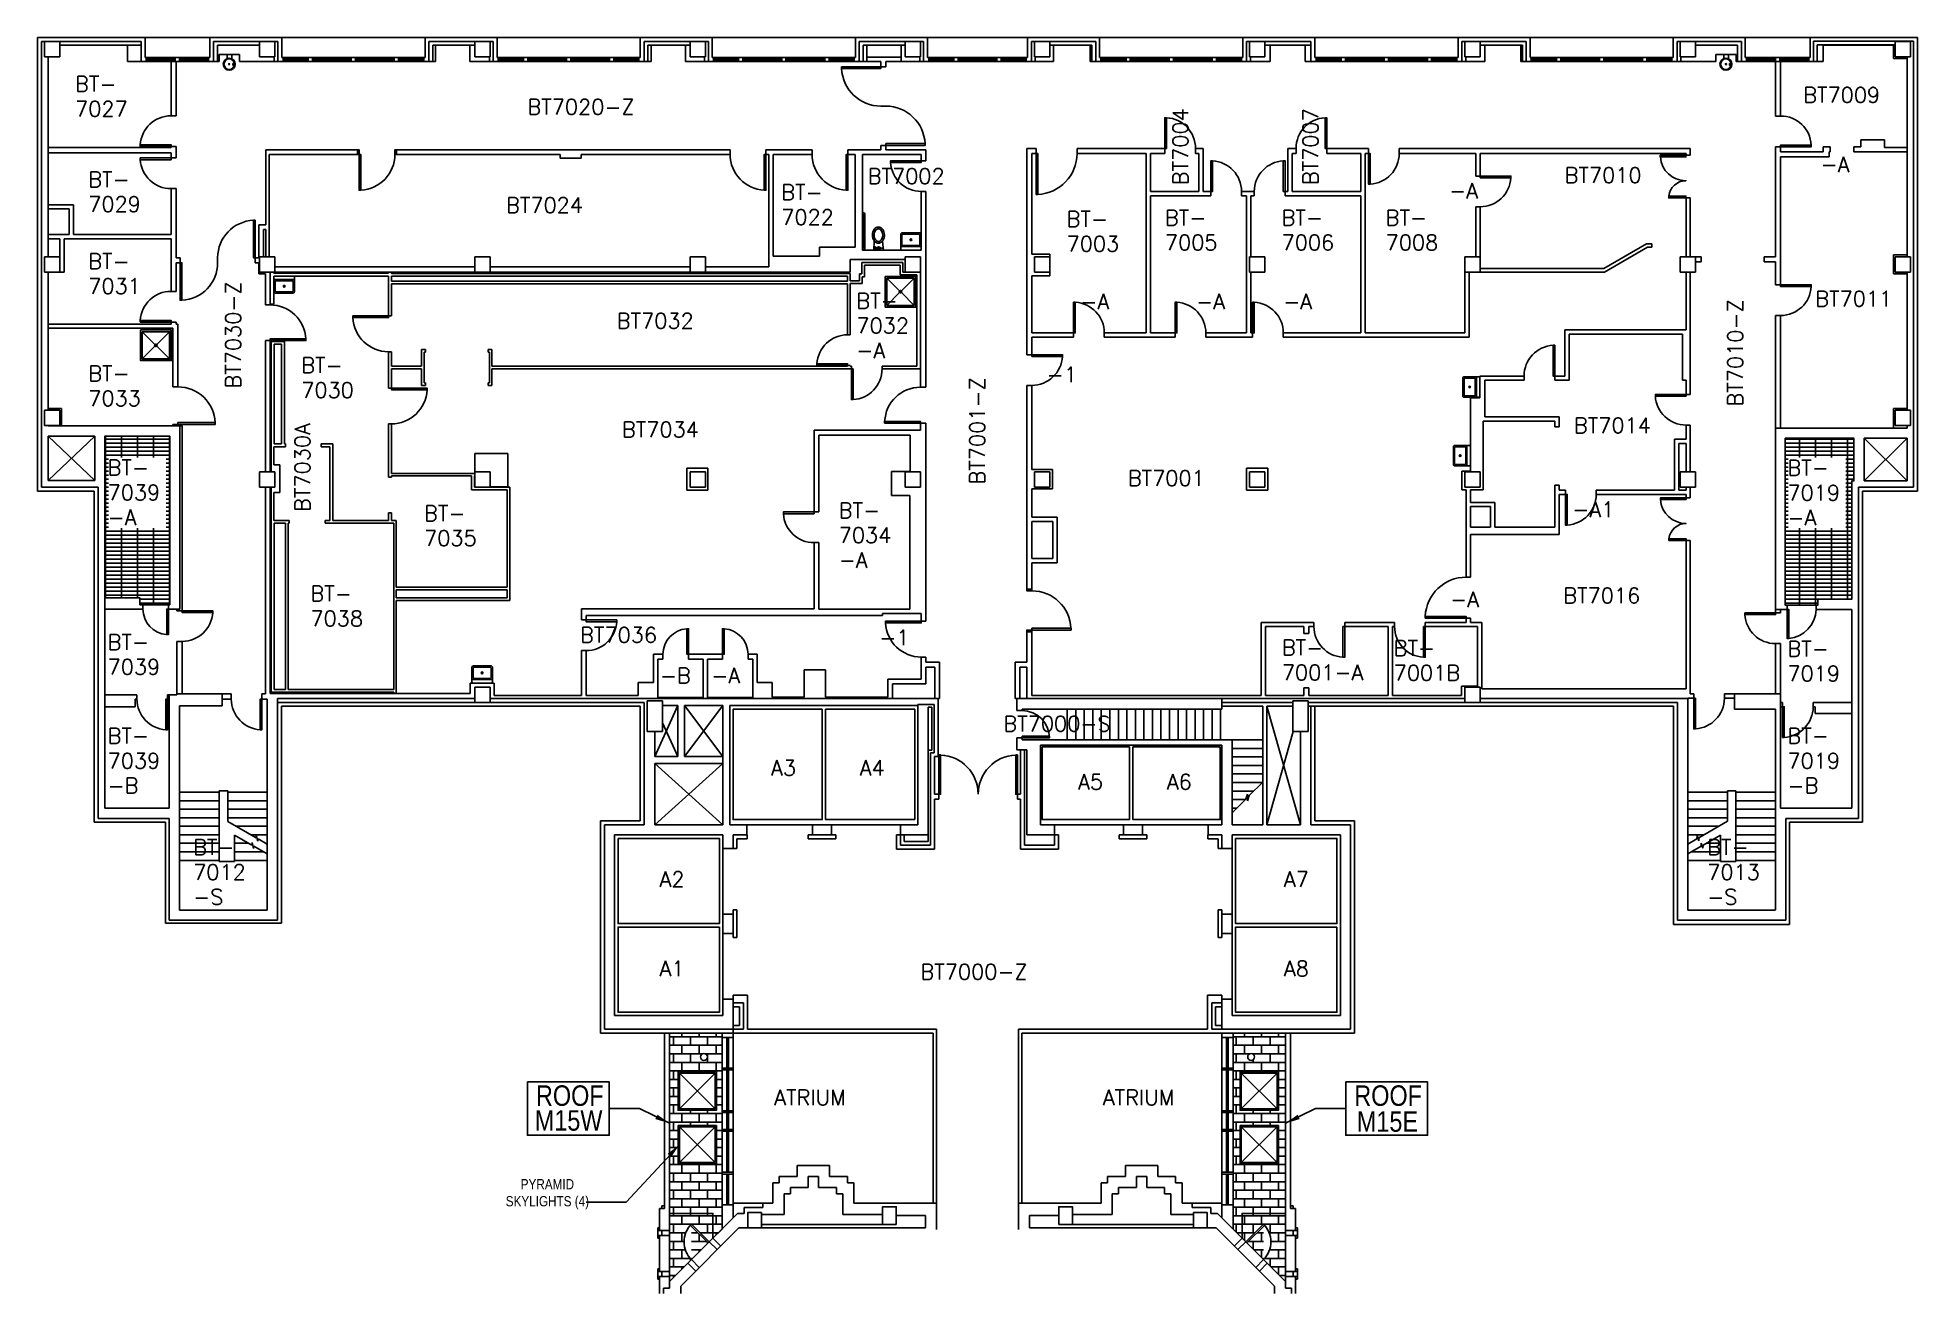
# Model space of a CAD drawing. Extents: x 3914 to 6119, y 18109 to 19582.
import ezdxf
from ezdxf.enums import TextEntityAlignment as Align

# ---------------------------------------------------------------- set-up
doc = ezdxf.new("R2010")
doc.units = 0
doc.header["$MEASUREMENT"] = 0
doc.layers.get('0').update_dxf_attribs({"linetype": 'CONTINUOUS'})
for name, color, linetype in [('ARDOOR', 7, 'CONTINUOUS'), ('ARDOORNO', 4, 'CONTINUOUS'), ('ARROOMNO', 4, 'CONTINUOUS'), ('ARWALL', 7, 'CONTINUOUS'), ('COL', 14, 'CONTINUOUS'), ('EQUIP_TEXT', 30, 'CONTINUOUS'), ('EXDOOR', 8, 'CONTINUOUS'), ('EXROOF', 9, 'CONTINUOUS'), ('EXROOF_TEXT', 134, 'CONTINUOUS'), ('EXWALL', 8, 'CONTINUOUS'), ('EXWINDOW', 8, 'CONTINUOUS'), ('MPFIXTURE', 3, 'CONTINUOUS'), ('TXT', 4, 'CONTINUOUS')]:
    doc.layers.add(name, color=color, linetype=linetype)
doc.styles.add('ARIAL_NARROW', font='ARIALN.TTF', dxfattribs={"height": 17})
doc.styles.add('ROMANS', font='romans.shx', dxfattribs={"height": 18})
doc.dimstyles.get("Standard").update_dxf_attribs({"dimtxt": 0.18, "dimasz": 0.18, "dimexe": 0.18, "dimexo": 0.0625, "dimgap": 0.09, "dimtad": 0, "dimtih": 1, "dimtoh": 1, "dimdec": 4, "dimzin": 0, "dimtxsty": 'STANDARD', "dimcen": 0.09, "dimazin": 3, "dimtfac": 1, "dimtdec": 4, "dimtofl": 0, "dimtmove": 0, "dimatfit": 3, "dimtolj": 1, "dimtzin": 0})

msp = doc.modelspace()

# ---------------------------------------------------------------- texts
at = {"layer": 'ARDOORNO', "style": 'ROMANS'}
for s, p in [('-A', (6005.9, 19424.4)), ('-A', (5570, 19393.5)), ('-A', (5137.4, 19263.5)), ('-A', (5273.2, 19263.5)), ('-A', (5375.4, 19263.5)), ('-1', (5097.9, 19177.8)), ('-A1', (5714.6, 19019.6)), ('-A', (5571.3, 18914.1)), ('-1', (4901.4, 18869.3))]:
    msp.add_text(s, height=18, dxfattribs=at).set_placement(p)
at = {"layer": 'ARROOMNO', "style": 'ROMANS'}
for s, p in [('BT-', (3958, 19518.8)), ('BT7009', (5985.5, 19505.9)), ('7027', (3958, 19489.7)), ('BT7020-Z', (4488.7, 19491.9)), ('BT-', (3973.4, 19406.9)), ('BT-', (4786.5, 19391.7)), ('BT7002', (4887.9, 19410.7)), ('BT7010', (5705.6, 19411.8)), ('7029', (3973.4, 19377.8)), ('BT7024', (4463.6, 19376.7)), ('7022', (4786.5, 19362.5)), ('BT-', (5121.3, 19360.4)), ('BT-', (5236.6, 19361.9)), ('BT-', (5373.5, 19361.9)), ('BT-', (5495.6, 19361.9)), ('7003', (5121.3, 19331.3)), ('7005', (5236.6, 19332.8)), ('7006', (5373.5, 19332.8)), ('7008', (5495.6, 19332.8)), ('BT-', (3973.4, 19310.8)), ('7031', (3973.4, 19281.7)), ('BT-', (4874.6, 19264.4)), ('BT7011', (5999.6, 19266.9)), ('BT7032', (4593.5, 19240.9)), ('7032', (4874.6, 19235.3)), ('-A', (4874.6, 19206.1)), ('BT-', (3973.4, 19179.1)), ('BT-', (4223.3, 19188.8)), ('7033', (3973.4, 19150)), ('7030', (4223.3, 19159.7)), ('BT7034', (4599.6, 19113.5)), ('BT7014', (5716.5, 19118.3)), ('BT-', (3996.1, 19068.7)), ('BT-', (5967, 19068.4)), ('7039', (3996.1, 19039.5)), ('BT7001', (5193.1, 19056.4)), ('7019', (5967, 19039.2)), ('BT-', (4853.9, 19018.6)), ('-A', (3996.1, 19010.4)), ('BT-', (4367.4, 19015.1)), ('-A', (5967, 19010.1)), ('7035', (4367.4, 18986)), ('7034', (4853.9, 18989.5)), ('-A', (4853.9, 18960.3)), ('BT-', (4234.1, 18920.9)), ('BT7016', (5704, 18918.6)), ('7038', (4234.1, 18891.7)), ('BT-', (3996.1, 18864)), ('BT7036', (4550.5, 18872.4)), ('BT-', (5373.8, 18857.6)), ('BT-', (5505, 18857)), ('BT-', (5967, 18856.2)), ('7039', (3996.1, 18834.9)), ('-B', (4644.1, 18824.7)), ('-A', (4704.4, 18824.7)), ('7001-A', (5373.8, 18828.4)), ('7001B', (5505, 18827.9)), ('7019', (5967, 18827.1)), ('BT-', (3996.1, 18754)), ('BT7000-S', (5047.1, 18768.3)), ('BT-', (5967, 18754)), ('7039', (3996.1, 18724.8)), ('A3', (4774.5, 18716.5)), ('A4', (4878.6, 18716.5)), ('7019', (5967, 18724.8)), ('-B', (3996.1, 18695.7)), ('A5', (5134.8, 18700.1)), ('A6', (5238.9, 18700.1)), ('-B', (5967, 18695.7)), ('BT-', (4096.5, 18623.4)), ('BT-', (5872.9, 18623.4)), ('7012', (4096.5, 18594.2)), ('A2', (4643.7, 18585.8)), ('A7', (5376.2, 18585.8)), ('7013', (5872.9, 18594.2)), ('-S', (4096.5, 18565.1)), ('-S', (5872.9, 18565.1)), ('A1', (4643.7, 18481)), ('BT7000-Z', (4949.8, 18477.3)), ('A8', (5376.2, 18481))]:
    msp.add_text(s, height=18, dxfattribs=at).set_placement(p)
for s, p in [('BT7004', (5263.7, 19409)), ('BT7007', (5416.5, 19409.1)), ('BT7030-Z', (4152.5, 19170.4)), ('BT7010-Z', (5914.8, 19149.4)), ('BT7001-Z', (5025.5, 19057.9)), ('BT7030A', (4233.6, 19025.8))]:
    msp.add_text(s, height=18, rotation=90, dxfattribs=at).set_placement(p)
at = {"layer": 'EQUIP_TEXT', "insert": (4512.1, 18243.1), "char_height": 12, "width": 94.245, "attachment_point": 2, "style": 'ARIAL_NARROW'}
msp.add_mtext('PYRAMID\\PSKYLIGHTS (4)', dxfattribs=at)
at = {"layer": 'EXROOF_TEXT', "style": 'ARIAL_NARROW'}
for s, p in [('ROOF', (4538.4, 18329)), ('ROOF', (5498.5, 18329)), ('M15W', (4537, 18299.9)), ('M15E', (5497.7, 18298.6))]:
    msp.add_text(s, height=24, dxfattribs=at).set_placement(p, align=Align.CENTER)
at = {"layer": 'TXT', "style": 'ROMANS'}
for p in [(4820.3, 18329.8), (5205.8, 18329.8)]:
    msp.add_text('ATRIUM', height=18, dxfattribs=at).set_placement(p, align=Align.CENTER)

# ---------------------------------------------------------------- blocks, each defined once
blk = doc.blocks.new('COL2')
for p, q in [((-0.5, -0.5), (-0.5, 0.5)), ((-0.5, 0.5), (0.5, 0.5)), ((0.5, -0.5), (0.5, 0.5)), ((-0.5, -0.5), (0.5, -0.5))]:
    blk.add_line(p, q)
blk = doc.blocks.new('A$C17D82B07')
at = {"layer": 'MPFIXTURE'}
for points in [[(0, 18.5), (0, 1.5, 0.414214), (1.5, 0), (22.5, 0, 0.414214), (24, 1.5), (24, 18.5, 0.414214), (22.5, 20), (1.5, 20, 0.414214)], [(22.5, 13.5), (22.5, 2.5, -0.414214), (21.5, 1.5), (2.5, 1.5, -0.414214), (1.5, 2.5), (1.5, 13.5, -0.414214), (2.5, 14.5), (21.5, 14.5, -0.414214)]]:
    blk.add_lwpolyline(points, format="xyb", close=True, dxfattribs=at)
blk.add_lwpolyline([(0, 16), (24, 16)], dxfattribs=at)
for radius in [1, 0.5]:
    blk.add_circle((12, 8), radius, dxfattribs=at)
blk = doc.blocks.new('DRNKFTN')
at = {"layer": 'MPFIXTURE', "linetype": 'CONTINUOUS'}
for p, q in [((4988.9, 18769.7), (4994.3, 18769.7)), ((4988.9, 18765), (4988.9, 18769.7)), ((4994.3, 18769.7), (4994.3, 18764.8)), ((4995.5, 18757.4), (4995.6, 18759.4)), ((4995.5, 18757.4), (4995.6, 18759.4)), ((4995.5, 18757.4), (4995.6, 18759.4)), ((4995.5, 18757.4), (4995.7, 18759.2)), ((4995.6, 18757.6), (4995.5, 18757.4)), ((4995.6, 18757.6), (4995.5, 18757.4))]:
    blk.add_line(p, q, dxfattribs=at)
blk.add_circle((4991.4, 18758.4), 7, dxfattribs=at)
for centre, radius, start, end in [((4991.4, 18758.4), 6.21, 0, 180), ((4991.4, 18758.4), 6.21, 180, 0), ((4991.4, 18758.4), 0.724, 0, 180), ((4991.4, 18758.4), 0.724, 180, 0), ((4992.1, 18758.4), 0, 359.999997222109, 0), ((4996.1, 18758.3), 1.16, 236.6932, 113.3808), ((4996.1, 18758.3), 0.913, 236.6932, 113.3808), ((4996.1, 18758.3), 0.913, 236.6932, 113.3808), ((4996.1, 18758.4), 0.161, 0, 180), ((4996.1, 18758.4), 0.161, 180, 0), ((4996.3, 18758.4), 0, 359.999997222109, 0), ((4997.6, 18758.4), 0, 359.999997222109, 0)]:
    blk.add_arc(centre, radius, start, end, dxfattribs=at)
blk = doc.blocks.new('A$C763370F8')
at = {"layer": 'ARWALL'}
blk.add_blockref('DRNKFTN', (-5010.6, -18878.3), dxfattribs=at)
blk = doc.blocks.new('A$C6C7F7455')
blk.add_blockref('A$C763370F8', (26.3, 126.9))
blk = doc.blocks.new('A$C1C98012F')
at = {"layer": 'MPFIXTURE'}
for points in [[(0, 36), (36, 36), (36, 0), (0, 0)], [(2, 34), (34, 34), (34, 2), (2, 2)]]:
    blk.add_lwpolyline(points, close=True, dxfattribs=at)
for points in [[(2, 34), (16.9, 19.1)], [(34, 34), (19.1, 19.1)], [(2, 2), (16.9, 16.9)], [(17, 18), (19, 18)], [(18, 19), (18, 17)], [(34, 2), (19.1, 16.9)]]:
    blk.add_lwpolyline(points, dxfattribs=at)
for radius in [1.5, 1]:
    blk.add_circle((18, 18), radius, dxfattribs=at)
blk = doc.blocks.new('TOILET')
at = {"layer": 'MPFIXTURE', "linetype": 'CONTINUOUS'}
for p, q in [((4544.9, 18863.2), (4534.1, 18863.8)), ((4534.8, 18862.8), (4534.1, 18862.8)), ((4534.8, 18861.8), (4534.1, 18861.8)), ((4535.4, 18862.9), (4534.9, 18862.9)), ((4534.9, 18861.8), (4535.4, 18861.8)), ((4536.7, 18859.5), (4536.7, 18859.4)), ((4535.9, 18852.7), (4534.1, 18852.6)), ((4544.9, 18853.3), (4536.6, 18852.8))]:
    blk.add_line(p, q, dxfattribs=at)
at = {"layer": 'MPFIXTURE'}
for p, q in [((4535.8, 18860.1), (4535.4, 18860.1)), ((4535.4, 18860), (4535.4, 18859.8)), ((4535.4, 18859.8), (4535.8, 18859.8)), ((4535.8, 18860.1), (4535.8, 18861.6)), ((4535.8, 18859.4), (4535.8, 18859.8)), ((4535.8, 18859.7), (4535.8, 18859.8)), ((4536.7, 18860.1), (4536.7, 18861.6)), ((4537.1, 18860.1), (4536.7, 18860.1)), ((4536.7, 18859.8), (4537.1, 18859.8)), ((4536.7, 18859.3), (4536.7, 18859.8)), ((4536.7, 18859.7), (4536.7, 18859.8)), ((4537.6, 18862.9), (4537.1, 18862.9)), ((4537.1, 18861.8), (4537.6, 18861.8)), ((4537.1, 18859.8), (4537.1, 18860)), ((4537.7, 18861.8), (4537.7, 18862.8)), ((4535.7, 18856.4), (4535.4, 18856.4)), ((4535.4, 18856.3), (4535.4, 18856.1)), ((4535.4, 18856.1), (4535.7, 18856.1)), ((4535.7, 18856.4), (4535.7, 18856.7)), ((4536.8, 18856.7), (4536.8, 18856.4)), ((4537.1, 18856.4), (4536.8, 18856.4)), ((4536.8, 18856.1), (4537.1, 18856.1)), ((4537.1, 18856.1), (4537.1, 18856.3))]:
    blk.add_line(p, q, dxfattribs=at)
at = {"layer": 'MPFIXTURE', "linetype": 'CONTINUOUS'}
for points in [[(4537.1, 18862.9, 0.025815), (4537.1, 18862.9, 0.069134), (4536.7, 18863.1, 0.055334), (4536.3, 18863.1, 0.055334), (4535.8, 18863.1, 0.069134), (4535.5, 18862.9, 0.025815), (4535.4, 18862.9, 0.164444)], [(4535.4, 18861.8, 0.025815), (4535.5, 18861.7, 0.069134), (4535.8, 18861.6, 0.055334), (4536.3, 18861.5, 0.055334)], [(4536.3, 18861.5, 0.055334), (4536.7, 18861.6, 0.069134), (4537.1, 18861.7, 0.024315), (4537.1, 18861.8, 0.190567)]]:
    blk.add_lwpolyline(points, format="xyb", dxfattribs=at)
blk.add_lwpolyline([(4536.7, 18858), (4536.5, 18858.3), (4536, 18858.3), (4535.8, 18858), (4536, 18857.6), (4536.5, 18857.6)], close=True, dxfattribs=at)
at = {"layer": 'MPFIXTURE', "linetype": 'CONTINUOUS', "flags": 128}
for points in [[(4551.6, 18851.2, 0.074368), (4555.3, 18851.8, 0.085026), (4558.3, 18853.3, 0.106278), (4560.4, 18855.7, 0.128465), (4561.1, 18858.2, 0.128465), (4560.4, 18860.8, 0.106278), (4558.3, 18863.2, 0.085026), (4555.3, 18864.7, 0.074368), (4551.6, 18865.2, 0.074368), (4547.8, 18864.7, 0.085026), (4544.9, 18863.2, 0.106278), (4542.8, 18860.8, 0.128465), (4542.1, 18858.2, 0.128465), (4542.8, 18855.7, 0.106278), (4544.9, 18853.3, 0.085026), (4547.8, 18851.8, 0.074368)], [(4551.6, 18853.2, 0.074368), (4554.8, 18853.7, 0.085026), (4557.1, 18854.9, 0.106278), (4558.7, 18856.6, 0.128465), (4559.1, 18858.2, 0.128465), (4558.7, 18859.8, 0.106278), (4557.1, 18861.6, 0.085026), (4554.8, 18862.8, 0.074368), (4551.6, 18863.2, 0.074368), (4548.4, 18862.8, 0.085026), (4546.1, 18861.6, 0.106278), (4544.5, 18859.8, 0.128465), (4544.1, 18858.2, 0.128465), (4544.5, 18856.6, 0.106278), (4546.1, 18854.9, 0.085026), (4548.4, 18853.7, 0.074368)]]:
    blk.add_lwpolyline(points, format="xyb", close=True, dxfattribs=at)
at = {"layer": 'MPFIXTURE'}
for points in [[(4536.8, 18856.1), (4536.8, 18855.6, -0.414214), (4536.8, 18855.5), (4535.7, 18855.5, -0.414214), (4535.7, 18855.6), (4535.7, 18856.1)], [(4536.4, 18855.5), (4536.6, 18852.7, -1.015015), (4535.9, 18852.7), (4536.1, 18855.5)]]:
    blk.add_lwpolyline(points, format="xyb", dxfattribs=at)
at = {"layer": 'MPFIXTURE', "linetype": 'CONTINUOUS'}
blk.add_circle((4536.3, 18858), 1.45, dxfattribs=at)
for centre, start, end in [((4534.9, 18862.8), 90, 180), ((4534.9, 18861.8), 180, 270)]:
    blk.add_arc(centre, 0.0602, start, end, dxfattribs=at)
at = {"layer": 'MPFIXTURE'}
for centre, start, end in [((4535.4, 18860), 90, 180), ((4535.4, 18859.8), 180, 270), ((4537.1, 18860), 0, 90), ((4537.1, 18859.8), 270, 0), ((4537.6, 18862.8), 0, 90), ((4537.6, 18861.8), 270, 0), ((4535.4, 18856.3), 90, 180), ((4535.4, 18856.1), 180, 270), ((4537.1, 18856.3), 0, 90), ((4537.1, 18856.1), 270, 0)]:
    blk.add_arc(centre, 0.0602, start, end, dxfattribs=at)
blk = doc.blocks.new('GRABBAR42')
for p, q in [((13.75, 3), (52.25, 3)), ((13.75, 1.5), (52.25, 1.5))]:
    blk.add_line(p, q)
for points in [[(10.75, 0), (10.75, 0.5), (13.25, 0.5), (13.25, 0)], [(52.75, 0), (52.75, 0.5), (55.25, 0.5), (55.25, 0)]]:
    blk.add_lwpolyline(points, close=True)
for centre, radius, start, end in [((13.75, 0.5), 2.5, 90, 180), ((13.75, 0.5), 1, 90, 180), ((52.25, 0.5), 2.5, 0, 90), ((52.25, 0.5), 1, 0, 90)]:
    blk.add_arc(centre, radius, start, end)
blk = doc.blocks.new('A$C14A31CB8')
at = {"layer": 'ARDOOR'}
blk.add_lwpolyline([(0, 2), (0, 0), (32, 0), (32, 2)], close=True, dxfattribs=at)
blk.add_arc((0, 0), 32, 0, 90, dxfattribs=at)

# ---------------------------------------------------------------- hatches: boundary and pattern name
at = {"layer": 'EXROOF'}
h = msp.add_hatch(dxfattribs=at)
h.set_pattern_fill('AR-B816', color=256, scale=1.25, style=0)
edge = h.paths.add_edge_path(flags=16)
edge.add_arc((4695.8, 18386.3), 4, 0, 360)
h.paths.add_polyline_path([(4665.4, 18368.9), (4710.4, 18368.9), (4710.4, 18323.9), (4665.4, 18323.9)], flags=16)
h.paths.add_polyline_path([(4717, 18414.3), (4655.5, 18414.3), (4655.5, 18202.7), (4706.2, 18202.7), (4706.2, 18173.7), (4717, 18184.5)])
h.paths.add_polyline_path([(4665.4, 18305.9), (4710.4, 18305.9), (4710.4, 18260.9), (4665.4, 18260.9)], flags=16)
h = msp.add_hatch(dxfattribs=at)
h.set_pattern_fill('AR-B816', color=256, scale=1.25, style=0)
h.paths.add_polyline_path([(5378, 18414.3), (5316.5, 18414.3), (5316.5, 18184.5), (5327.2, 18173.7), (5327.2, 18202.7), (5378, 18202.7)])
edge = h.paths.add_edge_path(flags=16)
edge.add_arc((5337.7, 18386.3), 4, 0, 360)
h.paths.add_polyline_path([(5324.7, 18368.9), (5369.7, 18368.9), (5369.7, 18323.9), (5324.7, 18323.9)], flags=16)
h.paths.add_polyline_path([(5324.7, 18305.9), (5369.7, 18305.9), (5369.7, 18260.9), (5324.7, 18260.9)], flags=16)
h = msp.add_hatch(dxfattribs=at)
h.set_pattern_fill('AR-B816', color=256, scale=1.25, style=0)
h.paths.add_polyline_path([(4655.5, 18123), (4655.5, 18202.7), (4706.2, 18202.7), (4706.2, 18173.7)])
edge = h.paths.add_edge_path(flags=16)
edge.add_arc((4702, 18169.5), 29.5, 135, 225, ccw=False)
edge.add_line((4681.1, 18190.3), (4702, 18169.5))
edge.add_line((4702, 18169.5), (4700.6, 18168.1))
edge.add_line((4700.6, 18168.1), (4679.7, 18188.9))
edge.add_line((4679.7, 18188.9), (4681.1, 18190.3))
h = msp.add_hatch(dxfattribs=at)
h.set_pattern_fill('AR-B816', color=256, scale=1.25, style=0)
h.paths.add_polyline_path([(5378, 18123), (5378, 18202.7), (5327.2, 18202.7), (5327.2, 18173.7)])
edge = h.paths.add_edge_path(flags=16)
edge.add_arc((5331.5, 18169.5), 29.5, 315, 405)
edge.add_line((5352.3, 18190.3), (5331.5, 18169.5))
edge.add_line((5331.5, 18169.5), (5332.9, 18168.1))
edge.add_line((5332.9, 18168.1), (5353.7, 18188.9))
edge.add_line((5353.7, 18188.9), (5352.3, 18190.3))
at = {"layer": 'EXWALL'}
h = msp.add_hatch(dxfattribs=at)
h.set_pattern_fill('GRATE', color=256, scale=150, style=0)
h.paths.add_polyline_path([(3993, 18924.8), (4034, 18924.8), (4034, 18916.8), (4069, 18916.8), (4069, 19114.7), (3993, 19114.7)])
h.paths.add_polyline_path([(4064.9, 19006.6), (3997.3, 19006.6), (3997.3, 19089.7), (4064.9, 19089.7)], flags=16)
h = msp.add_hatch(dxfattribs=at)
h.set_pattern_fill('GRATE', color=256, scale=150, style=0)
h.paths.add_polyline_path([(6035.4, 19006.7), (5967.8, 19006.7), (5967.8, 19089.7), (6035.4, 19089.7)], flags=16)
h.paths.add_polyline_path([(5964.5, 18916.3), (6002.5, 18916.3), (6002.5, 18923.3), (6042.5, 18923.3), (6042.5, 19062.2), (6045, 19062.2), (6045, 19112.2), (5964.5, 19112.2)])

# ---------------------------------------------------------------- linework, layer by layer
at = {"layer": 'ARDOOR'}
for p, q in [((4909.2, 19501.8), (4903.2, 19501.8)), ((4125.2, 19324), (4125.2, 19318))]:
    msp.add_line(p, q, dxfattribs=at)
at = {"layer": 'ARDOOR', "flags": 128}
for points in [[(4903.2, 19501.8, -0.401544), (4857.3, 19545.8), (4857.2, 19545.8), (4857.2, 19547.8), (4903.2, 19547.8), (4903.2, 19545.8), (4857.2, 19545.8)], [(4909.2, 19501.8, -0.401544), (4955.2, 19457.8), (4955.2, 19457.8), (4955.2, 19455.8), (4909.2, 19455.8), (4909.2, 19457.8), (4955.2, 19457.8)], [(4070.5, 19490.5, 0.39805), (4034.5, 19456.5), (4034.5, 19454.5), (4070.5, 19454.5), (4070.5, 19456.5), (4034.5, 19456.5)], [(5272.5, 19452.2, 0.39805), (5238.5, 19488.2), (5236.5, 19488.2), (5236.5, 19452.2), (5238.5, 19452.2), (5238.5, 19488.2)], [(5390.5, 19452.2, -0.39805), (5424.5, 19488.2), (5426.5, 19488.2), (5426.5, 19452.2), (5424.5, 19452.2), (5424.5, 19488.2)], [(5959, 19490.2, -0.39805), (5994.9, 19456.2), (5995, 19454.2), (5959, 19454.2), (5959, 19456.2), (5994.9, 19456.2)], [(4070.5, 19405, -0.39805), (4034.5, 19439), (4034.5, 19441), (4070.5, 19441), (4070.5, 19439), (4034.5, 19439)], [(4333.2, 19445.2, -0.400344), (4293.2, 19403.3), (4291.2, 19403.2), (4291.2, 19445.2), (4293.2, 19445.2), (4293.2, 19403.3)], [(4726.5, 19445.2, 0.400344), (4766.5, 19403.3), (4768.5, 19403.2), (4768.5, 19445.2), (4766.5, 19445.2), (4766.5, 19403.3)], [(4822.7, 19445.2, 0.400344), (4862.7, 19403.3), (4864.7, 19403.2), (4864.7, 19445.2), (4862.7, 19445.2), (4862.7, 19403.3)], [(4950.7, 19401.7, -0.39805), (4914.8, 19435.7), (4914.7, 19437.7), (4950.7, 19437.7), (4950.7, 19435.7), (4914.8, 19435.7)], [(5133.5, 19446.2, -0.402069), (5087.5, 19398.2), (5087.5, 19398.2), (5085.5, 19398.2), (5085.5, 19446.2), (5087.5, 19446.2), (5087.5, 19398.2)], [(5326.5, 19401.7, 0.39805), (5292.5, 19437.7), (5290.5, 19437.7), (5290.5, 19401.7), (5292.5, 19401.7), (5292.5, 19437.7)], [(5341.5, 19401.7, -0.39805), (5375.5, 19437.7), (5377.5, 19437.7), (5377.5, 19401.7), (5375.5, 19401.7), (5375.5, 19437.7)], [(5511.5, 19446.2, -0.39805), (5477.5, 19410.3), (5475.5, 19410.2), (5475.5, 19446.2), (5477.5, 19446.2), (5477.5, 19410.3)], [(5847.8, 19414.2, -0.394848), (5817.9, 19442.2), (5817.8, 19444.2), (5847.8, 19444.2), (5847.8, 19442.2), (5817.8, 19442.2), (5817.8, 19444.2)], [(5606.5, 19383.7, 0.39805), (5642.4, 19417.7), (5642.5, 19419.7), (5606.5, 19419.7), (5606.5, 19417.7), (5642.4, 19417.7)], [(4125.2, 19324, -0.400971), (4167.2, 19367.9), (4169.2, 19368), (4169.2, 19324), (4167.2, 19324), (4167.2, 19367.9)], [(4125.2, 19318, -0.400971), (4083.2, 19274), (4081.2, 19274), (4081.2, 19318), (4083.2, 19318), (4083.2, 19274)], [(4070.5, 19284.5, 0.39805), (4034.5, 19250.5), (4034.5, 19248.5), (4070.5, 19248.5), (4070.5, 19250.5), (4034.5, 19250.5)], [(5959, 19256.2, 0.39805), (5994.9, 19290.2), (5995, 19292.2), (5959, 19292.2), (5959, 19290.2), (5994.9, 19290.2)], [(4186.7, 19268.7, -0.400344), (4228.7, 19228.7), (4228.7, 19226.7), (4186.7, 19226.7), (4186.7, 19228.7), (4228.7, 19228.7)], [(4325.7, 19213.7, -0.400344), (4283.8, 19253.7), (4283.7, 19255.7), (4325.7, 19255.7), (4325.7, 19253.7), (4283.8, 19253.7)], [(5165.5, 19235.7, 0.39805), (5131.5, 19271.7), (5129.5, 19271.7), (5129.5, 19235.7), (5131.5, 19235.7), (5131.5, 19271.7)], [(5284.6, 19235.7, 0.39805), (5250.6, 19271.7), (5248.6, 19271.7), (5248.6, 19235.7), (5250.6, 19235.7), (5250.6, 19271.7)], [(5375.5, 19235.7, 0.39805), (5341.5, 19271.7), (5339.5, 19271.7), (5339.5, 19235.7), (5341.5, 19235.7), (5341.5, 19271.7)], [(4864.2, 19233.5, 0.39805), (4828.3, 19199.5), (4828.2, 19197.5), (4864.2, 19197.5), (4864.2, 19199.5), (4828.3, 19199.5)], [(5080.5, 19174.2, 0.39805), (5116.4, 19208.2), (5116.5, 19210.2), (5080.5, 19210.2), (5080.5, 19208.2), (5116.4, 19208.2)], [(5658, 19185.2, -0.39805), (5692, 19221.2), (5694, 19221.2), (5694, 19185.2), (5692, 19185.2), (5692, 19221.2)], [(4904.7, 19193.5, -0.39805), (4870.7, 19157.5), (4868.7, 19157.5), (4868.7, 19193.5), (4870.7, 19193.5), (4870.7, 19157.5)], [(4078.4, 19172.5, -0.400971), (4122.4, 19130.5), (4122.4, 19128.5), (4078.4, 19128.5), (4078.4, 19130.5), (4122.4, 19130.5)], [(4329, 19129, 0.400344), (4370.9, 19169), (4371, 19171), (4329, 19171), (4329, 19169), (4370.9, 19169)], [(4949.7, 19172, 0.400344), (4907.8, 19132), (4907.7, 19130), (4949.7, 19130), (4949.7, 19132), (4907.8, 19132)], [(5848, 19127.7, -0.39805), (5812, 19161.7), (5812, 19163.7), (5848, 19163.7), (5848, 19161.7), (5812, 19161.7)], [(5742.6, 19046.2, -0.39805), (5708.6, 19010.3), (5706.6, 19010.2), (5706.6, 19046.2), (5708.6, 19046.2), (5708.6, 19010.3)], [(5848, 19012.2, -0.394848), (5818, 19040.2), (5818, 19042.2), (5848, 19042.2), (5848, 19040.2), (5818, 19040.2), (5818, 19042.2)], [(4825, 18989.7, -0.39805), (4789, 19023.7), (4789, 19025.7), (4825, 19025.7), (4825, 19023.7), (4789, 19023.7)], [(5590, 18949.2, 0.402069), (5542, 18903.2), (5542, 18903.2), (5542, 18901.2), (5590, 18901.2), (5590, 18903.2), (5542, 18903.2)], [(5080.5, 18933.2, -0.401544), (5126.4, 18889.2), (5126.5, 18889.2), (5126.5, 18887.2), (5080.5, 18887.2), (5080.5, 18889.2), (5126.5, 18889.2)], [(4037.5, 18911.8, 0.394848), (4065.5, 18881.9), (4067.5, 18881.8), (4067.5, 18911.8), (4065.5, 18911.8), (4065.5, 18881.8), (4067.5, 18881.8)], [(4083.5, 18873.8, 0.39805), (4119.4, 18907.8), (4119.5, 18909.8), (4083.5, 18909.8), (4083.5, 18907.8), (4119.4, 18907.8)], [(5953, 18871.3, -0.39805), (5917, 18905.3), (5917, 18907.3), (5953, 18907.3), (5953, 18905.3), (5917, 18905.3)], [(6000.5, 18911.3, -0.38862), (5968.5, 18877.3), (5968.5, 18877.3), (5966.5, 18877.3), (5966.5, 18911.3), (5968.5, 18911.3), (5968.5, 18877.3), (5966.5, 18877.3)], [(4557.5, 18863, 0.39805), (4593.4, 18897), (4593.5, 18899), (4557.5, 18899), (4557.5, 18897), (4593.4, 18897)], [(4647.7, 18858.7, -0.394848), (4675.7, 18888.6), (4677.7, 18888.7), (4677.7, 18858.7), (4675.7, 18858.7), (4675.7, 18888.7), (4677.7, 18888.7)], [(4747.5, 18858.7, 0.394848), (4719.5, 18888.6), (4717.5, 18888.7), (4717.5, 18858.7), (4719.5, 18858.7), (4719.5, 18888.7), (4717.5, 18888.7)], [(4950.7, 18855.5, -0.400344), (4908.8, 18895.5), (4908.7, 18897.5), (4950.7, 18897.5), (4950.7, 18895.5), (4908.8, 18895.5)], [(5411.5, 18891.2, 0.39805), (5445.5, 18855.3), (5447.5, 18855.2), (5447.5, 18891.2), (5445.5, 18891.2), (5445.5, 18855.3)], [(5506, 18891.2, 0.39805), (5540, 18855.3), (5542, 18855.2), (5542, 18891.2), (5540, 18891.2), (5540, 18855.3)], [(4030.5, 18806.2, 0.39805), (4064.5, 18770.3), (4066.5, 18770.2), (4066.5, 18806.2), (4064.5, 18806.2), (4064.5, 18770.3)], [(4141.2, 18806.2, 0.39805), (4175.2, 18770.3), (4177.2, 18770.2), (4177.2, 18806.2), (4175.2, 18806.2), (4175.2, 18770.3)], [(5893, 18807.2, -0.39805), (5859, 18771.3), (5857, 18771.2), (5857, 18807.2), (5859, 18807.2), (5859, 18771.3)], [(5997.2, 18797.2, -0.39805), (5963.2, 18761.3), (5961.2, 18761.2), (5961.2, 18797.2), (5963.2, 18797.2), (5963.2, 18761.3)], [(5017.5, 18694.6, 0.401544), (4973.5, 18740.5), (4973.5, 18740.6), (4971.5, 18740.6), (4971.5, 18694.6), (4973.5, 18694.6), (4973.5, 18740.6)], [(5017.5, 18694.6, -0.401544), (5061.5, 18740.5), (5061.5, 18740.6), (5063.5, 18740.6), (5063.5, 18694.6), (5061.5, 18694.6), (5061.5, 18740.6)]]:
    msp.add_lwpolyline(points, format="xyb", dxfattribs=at)
at = {"layer": 'ARDOOR'}
for points in [[(4289.2, 19450.7), (4291.2, 19450.7), (4291.2, 19445.2), (4289.2, 19445.2)], [(4335.2, 19450.7), (4333.2, 19450.7), (4333.2, 19445.2), (4335.2, 19445.2)], [(5074.5, 18935.2), (5074.5, 18933.2), (5080.5, 18933.2), (5080.5, 18935.2)], [(5074.5, 18885.2), (5074.5, 18887.2), (5080.5, 18887.2), (5080.5, 18885.2)]]:
    msp.add_lwpolyline(points, dxfattribs=at)
at = {"layer": 'ARDOOR', "linetype": 'CONTINUOUS'}
for points in [[(5847.8, 19394.2), (5847.8, 19396.2), (5827.8, 19396.2), (5827.8, 19394.2), (5847.8, 19394.2), (5847.8, 19396.2), (5827.8, 19396.2, -0.386613), (5847.8, 19414.2, -0.000991), (5847.7, 19414.2, -0.000991)], [(5848, 18992.2), (5848, 18994.2), (5828, 18994.2), (5828, 18992.2), (5848, 18992.2), (5848, 18994.2), (5828, 18994.2, -0.386613), (5848, 19012.2, -0.000991), (5847.8, 19012.2, -0.000991)]]:
    msp.add_lwpolyline(points, format="xyb", dxfattribs=at)
at = {"layer": 'ARWALL'}
for p, q in [((4019.5, 19554.2), (4019.5, 19573.2)), ((4381, 19573.2), (4381, 19554.2)), ((4421, 19554.2), (4421, 19573.2)), ((4634, 19573.2), (4634, 19554.2)), ((4674, 19554.2), (4674, 19573.2)), ((4887, 19573.2), (4887, 19554.2)), ((4927, 19554.2), (4927, 19573.2)), ((5106, 19573.2), (5106, 19554.2)), ((5149, 19554.2), (5149, 19573.2)), ((5360, 19573.2), (5360, 19554.2)), ((5401, 19554.2), (5401, 19573.2)), ((5612, 19573.2), (5612, 19554.2)), ((5654, 19554.2), (5654, 19573.2)), ((6009, 19573.2), (6091.5, 19573.2)), ((6009, 19554.2), (6009, 19573.2)), ((6091.5, 19573.2), (6091.5, 19557.7)), ((4035.5, 19554.2), (4019.5, 19554.2)), ((4070.5, 19554.2), (4070.5, 19490.5)), ((4076.5, 19554.2), (4076.5, 19490.5)), ((4127, 19554.2), (4125, 19554.2)), ((4127, 19562.2), (4127, 19554.2)), ((4151, 19562.2), (4127, 19562.2)), ((4151, 19554.2), (4151, 19562.2)), ((4191.5, 19554.2), (4151, 19554.2)), ((4381, 19554.2), (4377.5, 19554.2)), ((4444, 19554.2), (4421, 19554.2)), ((4634, 19554.2), (4629.7, 19554.2)), ((4696.5, 19554.2), (4674, 19554.2)), ((4903.2, 19554.2), (4882.5, 19554.2)), ((4927, 19559.2), (4887, 19559.2)), ((4903.2, 19547.8), (4903.2, 19554.2)), ((4909.2, 19547.8), (4903.2, 19547.8)), ((4927, 19554.2), (4909.2, 19554.2)), ((4909.2, 19547.8), (4909.2, 19554.2)), ((4949, 19554.2), (4927, 19554.2)), ((5106, 19554.2), (5084.5, 19554.2)), ((5151, 19554.2), (5149, 19554.2)), ((5360, 19554.2), (5337, 19554.2)), ((5408, 19554.2), (5401, 19554.2)), ((5612, 19554.2), (5589.5, 19554.2)), ((5656, 19554.2), (5654, 19554.2)), ((5883, 19554.2), (5842, 19554.2)), ((5883, 19562.2), (5883, 19554.2)), ((5907, 19562.2), (5883, 19562.2)), ((5907, 19554.2), (5907, 19562.2)), ((5908.5, 19554.2), (5907, 19554.2)), ((5953, 19490.2), (5953, 19554.2)), ((5959, 19490.2), (5959, 19554.2)), ((6002, 19554.2), (6009, 19554.2)), ((6107.5, 19557.7), (6091.5, 19557.7)), ((4070.5, 19490.5), (4076.5, 19490.5)), ((5959, 19490.2), (5953, 19490.2)), ((4070.5, 19453.2), (3926.5, 19453.2)), ((4070.5, 19454.5), (4070.5, 19453.2)), ((4070.5, 19454.5), (4076.5, 19454.5)), ((4076.5, 19454.5), (4076.5, 19441)), ((4909.2, 19455.8), (4903.2, 19455.8)), ((4903.2, 19455.8), (4903.2, 19450.7)), ((4909.2, 19450.7), (4909.2, 19455.8)), ((5953, 19454.2), (5953, 19325.2)), ((5959, 19454.2), (5953, 19454.2)), ((5959, 19448.2), (5959, 19454.2)), ((6017, 19454.2), (6009, 19454.2)), ((6009, 19454.2), (6009, 19448.2)), ((6017, 19454.2), (6017, 19448.2)), ((6045, 19454.2), (6045, 19448.2)), ((6053, 19454.2), (6045, 19454.2)), ((6081, 19462.2), (6053, 19462.2)), ((6053, 19462.2), (6053, 19454.2)), ((6081, 19453.2), (6081, 19462.2)), ((6107.5, 19453.2), (6081, 19453.2)), ((4070.5, 19447.2), (3926.5, 19447.2)), ((4070.5, 19447.2), (4070.5, 19441)), ((4070.5, 19441), (4076.5, 19441)), ((4289.2, 19450.7), (4181.7, 19450.7)), ((4181.7, 19450.7), (4181.7, 19362.7)), ((4289.2, 19445.2), (4185.7, 19445.2)), ((4185.7, 19325.2), (4185.7, 19445.2)), ((4289.2, 19450.7), (4289.2, 19445.2)), ((4726.5, 19450.7), (4335.2, 19450.7)), ((4335.2, 19450.7), (4335.2, 19445.2)), ((4335.2, 19445.2), (4527.2, 19445.2)), ((4527.2, 19445.2), (4527.2, 19440.7)), ((4527.2, 19440.7), (4551.7, 19440.7)), ((4551.7, 19445.2), (4726.5, 19445.2)), ((4551.7, 19440.7), (4551.7, 19445.2)), ((4726.5, 19450.7), (4726.5, 19445.2)), ((4822.7, 19450.7), (4768.5, 19450.7)), ((4768.5, 19450.7), (4768.5, 19445.2)), ((4768.5, 19445.2), (4772, 19445.2)), ((4772, 19445.2), (4772, 19313.2)), ((4777, 19325.7), (4777, 19445.2)), ((4822.7, 19445.2), (4777, 19445.2)), ((4822.7, 19450.7), (4822.7, 19445.2)), ((4864.7, 19450.7), (4864.7, 19445.2)), ((4903.2, 19450.7), (4864.7, 19450.7)), ((4864.7, 19445.2), (4873, 19445.2)), ((4873, 19445.2), (4873, 19336.5)), ((4881.7, 19445), (4881.7, 19333)), ((4950.7, 19445), (4881.7, 19445)), ((4956.2, 19450.7), (4909.2, 19450.7)), ((4950.7, 19437.7), (4950.7, 19445)), ((4956.2, 19437.7), (4950.7, 19437.7)), ((4956.2, 19437.7), (4956.2, 19450.7)), ((5074.5, 19452.2), (5074.5, 19210.2)), ((5085.5, 19452.2), (5074.5, 19452.2)), ((5080.5, 19446.2), (5080.5, 19328.2)), ((5085.5, 19446.2), (5080.5, 19446.2)), ((5085.5, 19446.2), (5085.5, 19452.2)), ((5236.5, 19452.2), (5133.5, 19452.2)), ((5133.5, 19446.2), (5133.5, 19452.2)), ((5133.5, 19446.2), (5214.5, 19446.2)), ((5214.5, 19446.2), (5214.5, 19235.7)), ((5236.5, 19446.2), (5219.5, 19446.2)), ((5219.5, 19446.2), (5219.5, 19401.7)), ((5236.5, 19446.2), (5236.5, 19452.2)), ((5272.5, 19446.2), (5272.5, 19452.2)), ((5281.5, 19452.2), (5272.5, 19452.2)), ((5276.5, 19446.2), (5272.5, 19446.2)), ((5276.5, 19446.2), (5276.5, 19401.7)), ((5281.5, 19452.2), (5281.5, 19401.7)), ((5390.5, 19452.2), (5381, 19452.2)), ((5381, 19452.2), (5381, 19401.7)), ((5390.5, 19446.2), (5386, 19446.2)), ((5386, 19446.2), (5386, 19401.7)), ((5390.5, 19446.2), (5390.5, 19452.2)), ((5475.5, 19452.2), (5426.5, 19452.2)), ((5426.5, 19446.2), (5426.5, 19452.2)), ((5466.5, 19446.2), (5426.5, 19446.2)), ((5466.5, 19446.2), (5466.5, 19401.7)), ((5471.5, 19446.2), (5471.5, 19235.7)), ((5471.5, 19446.2), (5475.5, 19446.2)), ((5475.5, 19446.2), (5475.5, 19452.2)), ((5511.5, 19452.2), (5853, 19452.2)), ((5511.5, 19446.2), (5511.5, 19452.2)), ((5511.5, 19446.2), (5601.5, 19446.2)), ((5601.5, 19446.2), (5601.5, 19419.7)), ((5606.5, 19446.2), (5848, 19446.2)), ((5606.5, 19446.2), (5606.5, 19419.7)), ((5848, 19446.2), (5848, 19444.2)), ((5848, 19444.2), (5853, 19444.2)), ((5853, 19452.2), (5853, 19444.2)), ((5959, 19448.2), (6009, 19448.2)), ((5959, 19292.2), (5959, 19442.2)), ((5959, 19442.2), (6016, 19442.2)), ((6016, 19448.2), (6017, 19448.2)), ((6016, 19442.2), (6016, 19448.2)), ((6107.5, 19448.2), (6045, 19448.2)), ((5606.5, 19419.7), (5601.5, 19419.7)), ((4070.5, 19405), (4070.5, 19351.2)), ((4070.5, 19405), (4076.5, 19405)), ((4076.5, 19405), (4076.5, 19324)), ((4950.7, 19333), (4950.7, 19401.7)), ((4956.2, 19401.7), (4950.7, 19401.7)), ((4956.2, 19172), (4956.2, 19401.7)), ((5219.5, 19401.7), (5276.5, 19401.7)), ((5219.5, 19396.7), (5219.5, 19235.7)), ((5219.5, 19396.7), (5290.5, 19396.7)), ((5281.5, 19401.7), (5290.5, 19401.7)), ((5290.5, 19396.7), (5290.5, 19401.7)), ((5326.5, 19401.7), (5341.5, 19401.7)), ((5326.5, 19396.7), (5326.5, 19401.7)), ((5326.5, 19396.7), (5332.5, 19396.7)), ((5332.5, 19396.7), (5332.5, 19235.7)), ((5337.5, 19396.7), (5337.5, 19325.2)), ((5337.5, 19396.7), (5341.5, 19396.7)), ((5341.5, 19396.7), (5341.5, 19401.7)), ((5377.5, 19401.7), (5381, 19401.7)), ((5377.5, 19396.7), (5377.5, 19401.7)), ((5377.5, 19396.7), (5466.5, 19396.7)), ((5386, 19401.7), (5466.5, 19401.7)), ((5466.5, 19396.7), (5466.5, 19235.7)), ((5848, 19394.2), (5848, 19325.2)), ((5848, 19394.2), (5853, 19394.2)), ((5853, 19394.2), (5853, 19325.2)), ((3956, 19386.2), (3926.5, 19386.2)), ((3951, 19381.2), (3926.5, 19381.2)), ((3951, 19381.2), (3951, 19351.2)), ((3956, 19386.2), (3956, 19351.2)), ((5601.5, 19383.7), (5601.5, 19325.2)), ((5606.5, 19383.7), (5601.5, 19383.7)), ((5606.5, 19383.7), (5606.5, 19325.2)), ((3951, 19351.2), (3926.5, 19351.2)), ((3940.2, 19346.2), (3926.5, 19346.2)), ((3940.2, 19312.2), (3940.2, 19346.2)), ((4070.5, 19346.2), (3945.2, 19346.2)), ((3945.2, 19307.2), (3945.2, 19346.2)), ((4070.5, 19351.2), (3956, 19351.2)), ((4070.5, 19346.2), (4070.5, 19284.5)), ((4173.5, 19362.7), (4173.5, 19324)), ((4181.7, 19362.7), (4173.5, 19362.7)), ((4179, 19357.2), (4179, 19325.2)), ((4181.7, 19357.2), (4179, 19357.2)), ((4181.7, 19357.2), (4181.7, 19325.2)), ((4081.2, 19324), (4076.5, 19324)), ((4081.2, 19324), (4081.2, 19318)), ((4169.2, 19324), (4169.2, 19318)), ((4173.5, 19324), (4169.2, 19324)), ((4831.2, 19325.7), (4777, 19325.7)), ((4873, 19336.5), (4831.2, 19336.5)), ((4831.2, 19336.5), (4831.2, 19325.7)), ((4867.5, 19322), (4932, 19322)), ((4867.5, 19307.2), (4867.5, 19322)), ((4881.7, 19333), (4950.7, 19333)), ((5080.5, 19328.2), (5101.5, 19328.2)), ((5101.5, 19328.2), (5101.5, 19302.7)), ((5751.5, 19311.2), (5801.7, 19340.2)), ((5752.5, 19307.2), (5802.7, 19336.2)), ((5801.7, 19340.2), (5807.7, 19340.2)), ((5807.7, 19336.2), (5802.7, 19336.2)), ((5807.7, 19340.2), (5807.7, 19336.2)), ((5865.6, 19325.2), (5859, 19325.2)), ((5865.6, 19325.2), (5865.6, 19319.2)), ((5939.6, 19325.2), (5939.6, 19319.2)), ((5953, 19325.2), (5939.6, 19325.2)), ((6091.5, 19327.2), (6107.5, 19327.2)), ((6091.5, 19305.2), (6091.5, 19327.2)), ((3940.2, 19312.2), (3940, 19312.2)), ((3945.2, 19307.2), (3940, 19307.2)), ((4076.5, 19318), (4076.5, 19284.5)), ((4081.2, 19318), (4076.5, 19318)), ((4173.5, 19318), (4169.2, 19318)), ((4173.5, 19318), (4173.5, 19305.2)), ((4173.5, 19305.2), (4181.2, 19305.2)), ((4181.2, 19305.2), (4181.2, 19268.7)), ((4867.5, 19307.2), (4186.7, 19307.2)), ((4186.7, 19268.7), (4186.7, 19307.2)), ((4191.2, 19305.7), (4191.2, 19307.2)), ((4325.7, 19305.7), (4191.2, 19305.7)), ((4325.7, 19302.5), (4191.2, 19302.5)), ((4191.2, 19269.5), (4191.2, 19302.5)), ((4427, 19313.2), (4192.5, 19313.2)), ((4325.7, 19305.7), (4325.7, 19307.2)), ((4325.7, 19255.7), (4325.7, 19302.5)), ((4329, 19305.5), (4329, 19307.2)), ((4867.5, 19305.5), (4329, 19305.5)), ((4864.2, 19302.2), (4329, 19302.2)), ((4329, 19296.5), (4329, 19302.2)), ((4679.5, 19313.2), (4445, 19313.2)), ((4772, 19313.2), (4697.5, 19313.2)), ((4864.2, 19296.5), (4864.2, 19302.2)), ((4867.5, 19297), (4867.5, 19305.5)), ((4878.2, 19305), (4878.2, 19297)), ((4881, 19305), (4878.2, 19305)), ((4929.2, 19318.5), (4881, 19318.5)), ((4881, 19318.5), (4881, 19305)), ((4884.2, 19301.7), (4881.5, 19301.7)), ((4881.5, 19301.7), (4881.5, 19293.7)), ((4926, 19315.2), (4884.2, 19315.2)), ((4884.2, 19315.2), (4884.2, 19301.7)), ((4926, 19303.7), (4926, 19315.2)), ((4945.5, 19303.7), (4926, 19303.7)), ((4929.2, 19307), (4929.2, 19318.5)), ((4949.7, 19307), (4929.2, 19307)), ((4945.5, 19196.7), (4945.5, 19303.7)), ((4949.7, 19172), (4949.7, 19307.2)), ((5080.5, 19302.7), (5080.5, 19235.7)), ((5101.5, 19302.7), (5080.5, 19302.7)), ((5337.5, 19307.2), (5337.5, 19235.7)), ((5588.5, 19307.2), (5588.5, 19235.7)), ((5593.5, 19307.2), (5593.5, 19230.7)), ((5606.5, 19311.2), (5751.5, 19311.2)), ((5606.5, 19307.2), (5752.5, 19307.2)), ((5848, 19307.2), (5848, 19239.2)), ((5853, 19307.2), (5853, 19163.7)), ((5865.6, 19319.2), (5859, 19319.2)), ((5953, 19319.2), (5939.6, 19319.2)), ((5953, 19319.2), (5953, 19292.2)), ((6107.5, 19305.2), (6091.5, 19305.2)), ((4076.5, 19284.5), (4070.5, 19284.5)), ((4864.2, 19296.5), (4329, 19296.5)), ((4864.2, 19293.2), (4329, 19293.2)), ((4329, 19255.7), (4329, 19293.2)), ((4864.2, 19233.5), (4864.2, 19293.2)), ((4878.2, 19297), (4867.5, 19297)), ((4881.5, 19293.7), (4867.5, 19293.7)), ((4867.5, 19293.7), (4867.5, 19233.5)), ((5959, 19292.2), (5953, 19292.2)), ((4181.2, 19268.7), (4186.7, 19268.7)), ((4191.2, 19269.5), (4186.7, 19269.5)), ((4329, 19255.7), (4325.7, 19255.7)), ((5959, 19256.2), (5953, 19256.2)), ((5953, 19124.2), (5953, 19256.2)), ((5959, 19124.2), (5959, 19256.2)), ((4070.5, 19246.2), (3926.5, 19246.2)), ((4072.5, 19241.2), (3926.5, 19241.2)), ((4070.5, 19248.5), (4070.5, 19246.2)), ((4076.5, 19248.5), (4070.5, 19248.5)), ((4072.5, 19241.2), (4072.5, 19172.5)), ((4076.5, 19248.5), (4076.5, 19246.2)), ((4076.5, 19246.2), (4078.5, 19246.2)), ((4078.5, 19246.2), (4078.5, 19172.5)), ((4867.5, 19233.5), (4864.2, 19233.5)), ((5129.5, 19235.7), (5080.5, 19235.7)), ((5129.5, 19235.7), (5129.5, 19230.7)), ((5165.5, 19235.7), (5165.5, 19230.7)), ((5214.5, 19235.7), (5165.5, 19235.7)), ((5248.6, 19235.7), (5219.5, 19235.7)), ((5248.6, 19235.7), (5248.6, 19230.7)), ((5332.5, 19235.7), (5284.6, 19235.7)), ((5284.6, 19235.7), (5284.6, 19230.7)), ((5339.5, 19235.7), (5337.5, 19235.7)), ((5339.5, 19235.7), (5339.5, 19230.7)), ((5466.5, 19235.7), (5375.5, 19235.7)), ((5375.5, 19235.7), (5375.5, 19230.7)), ((5588.5, 19235.7), (5471.5, 19235.7)), ((5706, 19239.2), (5848, 19239.2)), ((5706, 19185.2), (5706, 19239.2)), ((5711, 19234.2), (5844, 19234.2)), ((5711, 19180.2), (5711, 19234.2)), ((5844, 19234.2), (5844, 19180.2)), ((4181.2, 19226.7), (4181.2, 19072.7)), ((4181.2, 19226.7), (4186.7, 19226.7)), ((4186.7, 19226.7), (4186.7, 19072.7)), ((4203.5, 19225.7), (4186.7, 19225.7)), ((4188.2, 19072.7), (4188.2, 19225.7)), ((4191.5, 19105.5), (4191.5, 19222.5)), ((4200.2, 19222.5), (4191.5, 19222.5)), ((4200.2, 19105.5), (4200.2, 19222.5)), ((4203.5, 19105.5), (4203.5, 19225.7)), ((4325.7, 19171), (4325.7, 19213.7)), ((4329, 19213.7), (4325.7, 19213.7)), ((4329, 19196.7), (4329, 19213.7)), ((4364.5, 19216.2), (4364.5, 19196.7)), ((4369, 19216.2), (4364.5, 19216.2)), ((4367.5, 19177), (4367.5, 19213.2)), ((4369, 19213.2), (4367.5, 19213.2)), ((4369, 19213.2), (4369, 19216.2)), ((4447, 19216.2), (4442.5, 19216.2)), ((4442.5, 19213.2), (4442.5, 19216.2)), ((4444, 19213.2), (4442.5, 19213.2)), ((4444, 19213.2), (4444, 19177)), ((4447, 19196.7), (4447, 19216.2)), ((5080.5, 19210.2), (5074.5, 19210.2)), ((5080.5, 19230.7), (5080.5, 19210.2)), ((5129.5, 19230.7), (5080.5, 19230.7)), ((5248.6, 19230.7), (5165.5, 19230.7)), ((5339.5, 19230.7), (5284.6, 19230.7)), ((5593.5, 19230.7), (5375.5, 19230.7)), ((4364.5, 19196.7), (4329, 19196.7)), ((4329, 19193.5), (4329, 19171)), ((4364.5, 19193.5), (4329, 19193.5)), ((4364.5, 19174), (4364.5, 19193.5)), ((4864.2, 19196.7), (4447, 19196.7)), ((4868.7, 19193.5), (4447, 19193.5)), ((4447, 19193.5), (4447, 19174)), ((4867.5, 19197.5), (4864.2, 19197.5)), ((4864.2, 19197.5), (4864.2, 19196.7)), ((4867.5, 19196.7), (4867.5, 19197.5)), ((4868.7, 19196.7), (4867.5, 19196.7)), ((4868.7, 19193.5), (4868.7, 19196.7)), ((4904.7, 19196.7), (4945.5, 19196.7)), ((4904.7, 19193.5), (4904.7, 19196.7)), ((4949.7, 19193.5), (4904.7, 19193.5)), ((4072.5, 19172.5), (4078.5, 19172.5)), ((4329, 19171), (4325.7, 19171)), ((4369, 19174), (4364.5, 19174)), ((4369, 19177), (4367.5, 19177)), ((4369, 19174), (4369, 19177)), ((4444, 19177), (4442.5, 19177)), ((4442.5, 19174), (4442.5, 19177)), ((4447, 19174), (4442.5, 19174)), ((4956.2, 19172), (4949.7, 19172)), ((5074.5, 19174.2), (5074.5, 18935.2)), ((5080.5, 19174.2), (5074.5, 19174.2)), ((5080.5, 19174.2), (5080.5, 19075.5)), ((5606.2, 19185.2), (5658, 19185.2)), ((5606.2, 19185.2), (5606.2, 19159.5)), ((5612, 19180.2), (5658, 19180.2)), ((5612, 19180.2), (5612, 19137.2)), ((5658, 19180.2), (5658, 19185.2)), ((5694, 19185.2), (5706, 19185.2)), ((5694, 19180.2), (5694, 19185.2)), ((5694, 19180.2), (5711, 19180.2)), ((5844, 19180.2), (5848, 19180.2)), ((5848, 19180.2), (5848, 19163.7)), ((3926.5, 19147), (3942, 19147)), ((3942, 19147), (3942, 19126.7)), ((5595, 19159.5), (5595, 19073.7)), ((5606.2, 19159.5), (5595, 19159.5)), ((5848, 19163.7), (5853, 19163.7)), ((6091.5, 19147), (6107.5, 19147)), ((6091.5, 19124.2), (6091.5, 19147)), ((4072.5, 19128.5), (4072.5, 19126.7)), ((4072.5, 19128.5), (4078.5, 19128.5)), ((4078.5, 19128.5), (4078.5, 19126.7)), ((4081, 19126.7), (4083.5, 19126.7)), ((4083.5, 19126.7), (4083.5, 18909.8)), ((4329, 19129), (4325.7, 19129)), ((4325.7, 19129), (4325.7, 19066.7)), ((4329, 19129), (4329, 19071)), ((4949.7, 19121.7), (4825, 19121.7)), ((4825, 19121.7), (4825, 19025.7)), ((4949.7, 19130), (4949.7, 19121.7)), ((4956.2, 19130), (4949.7, 19130)), ((4956.2, 18897.5), (4956.2, 19130)), ((5610, 19132.2), (5694, 19132.2)), ((5610, 19132.2), (5610, 19051.5)), ((5612, 19137.2), (5699, 19137.2)), ((5694, 19132.2), (5694, 19125.7)), ((5699, 19125.7), (5694, 19125.7)), ((5699, 19137.2), (5699, 19125.7)), ((5848, 19127.7), (5848, 19111.2)), ((5848, 19127.7), (5853, 19127.7)), ((5853, 19127.7), (5853, 19072.7)), ((4191, 19081), (4191, 19102.2)), ((4191, 19102.2), (4204.7, 19102.2)), ((4191.5, 19105.5), (4200.2, 19105.5)), ((4204.7, 19105.5), (4203.5, 19105.5)), ((4204.7, 19105.5), (4204.7, 19102.2)), ((4260.2, 19105.5), (4246.7, 19105.5)), ((4246.7, 19105.5), (4246.7, 19102.2)), ((4246.7, 19102.2), (4256.7, 19102.2)), ((4256.7, 19102.2), (4256.7, 19015.7)), ((4260.2, 19015.7), (4260.2, 19105.5)), ((4830.5, 19115.7), (4937.7, 19115.7)), ((4830.5, 19025.7), (4830.5, 19115.7)), ((4937.7, 19115.7), (4937.7, 19073)), ((5834.5, 19111.2), (5848, 19111.2)), ((5834.5, 19111.2), (5834.5, 19051.2)), ((5839.5, 19106.2), (5848, 19106.2)), ((5839.5, 19106.2), (5839.5, 19051.2)), ((5848, 19106.2), (5848, 19072.7)), ((4198, 19081), (4191, 19081)), ((4198, 19048.7), (4198, 19081)), ((4427, 19094.2), (4465.7, 19094.2)), ((4427, 19072.7), (4427, 19094.2)), ((4465.7, 19055.2), (4465.7, 19094.2)), ((4325.7, 19066.7), (4329, 19066.7)), ((4329, 19071), (4427, 19071)), ((4329, 19068), (4423.2, 19068)), ((4329, 19066.7), (4329, 19068)), ((4423.2, 19051.5), (4423.2, 19068)), ((4426.5, 19054.7), (4426.5, 19068)), ((4426.5, 19068), (4427, 19068)), ((4700.5, 19077.2), (4675.5, 19077.2)), ((4675.5, 19077.2), (4675.5, 19051.2)), ((4700.5, 19077.2), (4700.5, 19051.2)), ((4937.7, 19073), (4916, 19073)), ((4916, 19073), (4916, 19045.2)), ((5080.5, 19075.5), (5104.7, 19075.5)), ((5104.7, 19075.5), (5104.7, 19053)), ((5357.5, 19077.2), (5332.5, 19077.2)), ((5332.5, 19077.2), (5332.5, 19051.2)), ((5357.5, 19077.2), (5357.5, 19051.2)), ((5585, 19073.7), (5585, 19051.5)), ((5595, 19073.7), (5585, 19073.7)), ((5699, 19057.1), (5694, 19057.1)), ((5694, 19057.1), (5694, 19008)), ((5699, 19057.1), (5699, 19051.2)), ((4181.2, 19054.7), (4181.2, 18812.2)), ((4186.7, 19054.7), (4186.7, 18812.7)), ((4188.2, 18814.2), (4188.2, 19054.7)), ((4191, 19048.7), (4198, 19048.7)), ((4191, 19015.7), (4191, 19048.7)), ((4465, 19051.5), (4423.2, 19051.5)), ((4468.2, 19054.7), (4426.5, 19054.7)), ((4445, 19055.2), (4465.7, 19055.2)), ((4465, 18937.5), (4465, 19051.5)), ((4468.2, 18921.7), (4468.2, 19054.7)), ((4700.5, 19051.2), (4675.5, 19051.2)), ((4916, 19045.2), (4937.5, 19045.2)), ((4937.5, 19045.2), (4937.5, 18911.7)), ((5080.5, 19053), (5104.7, 19053)), ((5080.5, 19053), (5080.5, 19019.7)), ((5357.5, 19051.2), (5332.5, 19051.2)), ((5585, 19051.5), (5590, 19051.5)), ((5590, 19051.5), (5590, 18949.2)), ((5595, 19037), (5595, 19051.5)), ((5595, 19051.5), (5610, 19051.5)), ((5595, 19037), (5623.5, 19037)), ((5623.5, 19008), (5623.5, 19037)), ((5699, 19051.2), (5706.6, 19051.2)), ((5699, 19046.2), (5699, 18999.1)), ((5699, 19046.2), (5706.6, 19046.2)), ((5706.6, 19046.2), (5706.6, 19051.2)), ((5742.6, 19051.2), (5834.5, 19051.2)), ((5742.6, 19046.2), (5742.6, 19051.2)), ((5742.6, 19046.2), (5848, 19046.2)), ((5839.5, 19051.2), (5848, 19051.2)), ((5848, 19054.7), (5848, 19051.2)), ((5848, 19046.2), (5848, 19042.2)), ((5848, 19042.2), (5853, 19042.2)), ((5853, 19054.7), (5853, 19042.2)), ((4209.2, 19015.7), (4191, 19015.7)), ((4191.5, 19012.5), (4191.5, 18817.5)), ((4191.5, 19012.5), (4204.7, 19012.5)), ((4204.7, 19012.5), (4204.7, 18817.5)), ((4208, 19012.5), (4208, 18817.5)), ((4209.2, 19012.5), (4208, 19012.5)), ((4209.2, 19015.7), (4209.2, 19012.5)), ((4256.7, 19015.7), (4251.2, 19015.7)), ((4251.2, 19015.7), (4251.2, 19012.5)), ((4251.2, 19012.5), (4332, 19012.5)), ((4325.7, 19015.7), (4260.2, 19015.7)), ((4325.7, 19024.7), (4325.7, 19015.7)), ((4325.7, 19024.7), (4329, 19024.7)), ((4329, 19024.7), (4329, 19015.7)), ((4329, 19015.7), (4334.7, 19015.7)), ((4332, 18817.5), (4332, 19012.5)), ((4334.7, 19015.7), (4334.7, 18937.5)), ((4825, 19025.7), (4830.5, 19025.7)), ((5080.5, 19019.7), (5110, 19019.7)), ((5080.5, 18971), (5080.5, 19014.7)), ((5080.5, 19014.7), (5105, 19014.7)), ((5105, 19014.7), (5105, 18971)), ((5110, 19019.7), (5110, 18966)), ((5595, 19032), (5618.5, 19032)), ((5595, 19008), (5595, 19032)), ((5618.5, 19008), (5618.5, 19032)), ((4825, 18989.7), (4825, 18912)), ((4825, 18989.7), (4830.5, 18989.7)), ((4830.5, 18989.7), (4830.5, 18911.7)), ((5595, 19008), (5618.5, 19008)), ((5595, 18949.2), (5595, 18999.1)), ((5699, 18999.1), (5595, 18999.1)), ((5623.5, 19008), (5694, 19008)), ((5848, 18992.2), (5848, 18818.2)), ((5848, 18992.2), (5853, 18992.2)), ((5853, 18992.2), (5853, 18812.2)), ((5080.5, 18971), (5105, 18971)), ((5080.5, 18966), (5080.5, 18935.2)), ((5080.5, 18966), (5110, 18966)), ((5590, 18949.2), (5595, 18949.2)), ((4334.7, 18937.5), (4465, 18937.5)), ((4334.7, 18934.2), (4465, 18934.2)), ((4334.7, 18934.2), (4334.7, 18925)), ((4334.7, 18925), (4465, 18925)), ((4465, 18934.2), (4465, 18925)), ((5080.5, 18935.2), (5074.5, 18935.2)), ((4077.5, 18909.8), (4077.5, 18911.8)), ((4077.5, 18909.8), (4083.5, 18909.8)), ((4334.7, 18921.7), (4468.2, 18921.7)), ((4334.7, 18921.7), (4334.7, 18812.7)), ((4825, 18912), (4552, 18912)), ((4552, 18912), (4552, 18899)), ((4557.5, 18904.2), (4905.3, 18904.2)), ((4557.5, 18899), (4557.5, 18904.2)), ((4937.5, 18911.7), (4830.5, 18911.7)), ((4950.7, 18906.7), (4905.3, 18906.7)), ((4905.3, 18906.7), (4905.3, 18904.2)), ((4950.7, 18897.5), (4950.7, 18906.7)), ((5590, 18901.2), (5590, 18896.2)), ((5590, 18901.2), (5595, 18901.2)), ((5595, 18901.2), (5595, 18896.2)), ((5953, 18911.3), (5953, 18907.3)), ((5953, 18907.3), (5959, 18907.3)), ((5959, 18907.3), (5959, 18911.3)), ((4552, 18899), (4557.5, 18899)), ((4956.2, 18897.5), (4950.7, 18897.5)), ((5080.5, 18885.2), (5074.5, 18885.2)), ((5074.5, 18885.2), (5074.5, 18849.3)), ((5080.5, 18885.2), (5080.5, 18810.2)), ((5349.5, 18896.2), (5411.5, 18896.2)), ((5349.5, 18896.2), (5349.5, 18810.2)), ((5354.5, 18891.2), (5399.5, 18891.2)), ((5354.5, 18891.2), (5354.5, 18810.2)), ((5399.5, 18891.2), (5399.5, 18883.2)), ((5399.5, 18883.2), (5405.5, 18883.2)), ((5405.5, 18891.2), (5411.5, 18891.2)), ((5405.5, 18891.2), (5405.5, 18883.2)), ((5411.5, 18896.2), (5411.5, 18891.2)), ((5447.5, 18896.2), (5506, 18896.2)), ((5447.5, 18896.2), (5447.5, 18891.2)), ((5447.5, 18891.2), (5498.5, 18891.2)), ((5498.5, 18891.2), (5498.5, 18810.2)), ((5503.5, 18891.2), (5506, 18891.2)), ((5503.5, 18891.2), (5503.5, 18810.2)), ((5506, 18896.2), (5506, 18891.2)), ((5542, 18896.2), (5590, 18896.2)), ((5542, 18896.2), (5542, 18891.2)), ((5542, 18891.2), (5603.5, 18891.2)), ((5595, 18896.2), (5608.5, 18896.2)), ((5603.5, 18891.2), (5603.5, 18821.2)), ((5608.5, 18896.2), (5608.5, 18818.2)), ((4077.5, 18873.8), (4083.5, 18873.8)), ((4077.5, 18812.2), (4077.5, 18873.8)), ((4083.5, 18812.2), (4083.5, 18873.8)), ((4552, 18863), (4557.5, 18863)), ((4552, 18863), (4552, 18810.2)), ((4557.5, 18863), (4557.5, 18810.2)), ((4636.7, 18825.5), (4636.7, 18858.7)), ((4636.7, 18858.7), (4647.7, 18858.7)), ((4647.7, 18858.7), (4647.7, 18853.2)), ((4677.7, 18858.7), (4717.5, 18858.7)), ((4677.7, 18858.7), (4677.7, 18853.2)), ((4717.5, 18858.7), (4717.5, 18853.2)), ((4747.5, 18858.7), (4747.5, 18853.2)), ((4747.5, 18858.7), (4758.2, 18858.7)), ((4758.2, 18858.7), (4758.2, 18825.5)), ((5953, 18871.3), (5953, 18812.2)), ((5953, 18871.3), (5959, 18871.3)), ((5959, 18812.2), (5959, 18871.3)), ((4647.7, 18853.2), (4641.7, 18853.2)), ((4641.7, 18853.2), (4641.7, 18808.2)), ((4677.7, 18853.2), (4695, 18853.2)), ((4695, 18853.2), (4695, 18808.2)), ((4700, 18853.2), (4700, 18808.2)), ((4717.5, 18853.2), (4700, 18853.2)), ((4747.5, 18853.2), (4753, 18853.2)), ((4753, 18808.2), (4753, 18853.2)), ((4813.5, 18808.5), (4813.5, 18840.5)), ((4813.5, 18840.5), (4838.2, 18840.5)), ((4838.2, 18840.5), (4838.2, 18808.5)), ((4950.7, 18855.5), (4950.7, 18829.5)), ((4956.2, 18855.5), (4950.7, 18855.5)), ((4956.2, 18849.3), (4956.2, 18855.5)), ((4972, 18849.3), (4956.2, 18849.3)), ((4966.5, 18843.8), (4956.2, 18843.8)), ((4956.2, 18843.8), (4956.2, 18824)), ((4966.5, 18843.8), (4966.5, 18806.7)), ((4972, 18849.3), (4972, 18806.7)), ((5061, 18849.3), (5061, 18806.7)), ((5061, 18849.3), (5074.5, 18849.3)), ((5066.5, 18843.8), (5074.5, 18843.8)), ((5066.5, 18843.8), (5066.5, 18806.7)), ((5074.5, 18843.8), (5074.5, 18806.7)), ((4188.2, 18814.2), (4332, 18814.2)), ((4191.5, 18817.5), (4204.7, 18817.5)), ((4208, 18817.5), (4332, 18817.5)), ((4332, 18814.2), (4332, 18812.7)), ((4449.5, 18825), (4421.5, 18825)), ((4421.5, 18825), (4421.5, 18812.7)), ((4449.5, 18810.2), (4449.5, 18825)), ((4618.7, 18825.5), (4636.7, 18825.5)), ((4618.7, 18810.2), (4618.7, 18825.5)), ((4758.2, 18825.5), (4776, 18825.5)), ((4776, 18825.5), (4776, 18808.5)), ((4911.5, 18829.5), (4950.7, 18829.5)), ((4911.5, 18808.5), (4911.5, 18829.5)), ((4917, 18824), (4956.2, 18824)), ((4917, 18806.7), (4917, 18824)), ((5405.5, 18819.2), (5399.5, 18819.2)), ((5399.5, 18819.2), (5399.5, 18810.2)), ((5405.5, 18819.2), (5405.5, 18810.2)), ((5584.5, 18821.2), (5603.5, 18821.2)), ((5584.5, 18821.2), (5584.5, 18810.2)), ((5608.5, 18818.2), (5848, 18818.2)), ((4030.5, 18811.2), (3993, 18811.2)), ((4028.5, 18797.2), (3993, 18797.2)), ((4030.5, 18806.2), (4028.5, 18806.2)), ((4028.5, 18797.2), (4028.5, 18806.2)), ((4030.5, 18806.2), (4030.5, 18811.2)), ((4066.5, 18806.2), (4066.5, 18811.2)), ((4068.5, 18811.2), (4066.5, 18811.2)), ((4068.5, 18806.2), (4066.5, 18806.2)), ((4141.2, 18812.2), (4130.5, 18812.2)), ((4141.2, 18806.2), (4130.5, 18806.2)), ((4141.2, 18812.2), (4141.2, 18806.2)), ((4177.2, 18812.2), (4177.2, 18806.2)), ((4181.2, 18812.2), (4177.2, 18812.2)), ((4183.5, 18806.2), (4177.2, 18806.2)), ((4421.5, 18812.7), (4186.7, 18812.7)), ((4552, 18810.2), (4449.5, 18810.2)), ((4557.5, 18810.2), (4618.7, 18810.2)), ((4695, 18808.2), (4641.7, 18808.2)), ((4700, 18808.2), (4753, 18808.2)), ((4776, 18808.5), (4813.5, 18808.5)), ((4838.2, 18808.5), (4911.5, 18808.5)), ((4838.2, 18808.5), (4838.2, 18808.5)), ((4972, 18806.7), (4970.5, 18806.7)), ((5063, 18806.7), (5061, 18806.7)), ((5080.5, 18810.2), (5349.5, 18810.2)), ((5399.5, 18810.2), (5354.5, 18810.2)), ((5498.5, 18810.2), (5405.5, 18810.2)), ((5584.5, 18810.2), (5503.5, 18810.2)), ((5850, 18807.2), (5857, 18807.2)), ((5853, 18812.2), (5857, 18812.2)), ((5857, 18812.2), (5857, 18807.2)), ((5893, 18812.2), (5905, 18812.2)), ((5893, 18812.2), (5893, 18807.2)), ((5893, 18807.2), (5905, 18807.2)), ((5959, 18802.2), (5961.2, 18802.2)), ((5959, 18797.2), (5961.2, 18797.2)), ((5961.2, 18797.2), (5961.2, 18802.2)), ((5997.2, 18802.2), (6042.5, 18802.2)), ((5997.2, 18797.2), (5997.2, 18802.2)), ((5997.2, 18797.2), (5999.5, 18797.2)), ((5999.5, 18797.2), (5999.5, 18789.2)), ((5999.5, 18789.2), (6042.5, 18789.2)), ((4746.7, 18458.8), (4730, 18458.8)), ((4746.7, 18418.8), (4746.7, 18458.8)), ((5286.7, 18458.8), (5303.5, 18458.8)), ((5286.7, 18418.8), (5286.7, 18458.8)), ((4746.7, 18418.8), (4968.7, 18418.8)), ((4968.7, 18214.7), (4968.7, 18418.8)), ((5064.7, 18214.7), (5064.7, 18418.8)), ((5064.7, 18418.8), (5286.7, 18418.8)), ((4730, 18414.3), (4964.7, 18414.3)), ((4964.7, 18214.7), (4964.7, 18414.3)), ((5068.7, 18214.7), (5068.7, 18414.3)), ((5068.7, 18414.3), (5303.5, 18414.3))]:
    msp.add_line(p, q, dxfattribs=at)
at = {"layer": 'COL'}
for points in [[(4747.2, 18185.7), (4747.2, 18203.7), (4763.2, 18203.7), (4763.2, 18185.7)], [(4921.4, 18189.7), (4921.4, 18210.7), (4905.4, 18210.7), (4905.4, 18189.7)], [(5112, 18189.7), (5112, 18210.7), (5128, 18210.7), (5128, 18189.7)], [(5270.2, 18185.7), (5270.2, 18203.7), (5286.2, 18203.7), (5286.2, 18185.7)]]:
    msp.add_lwpolyline(points, close=True, dxfattribs=at)
at = {"layer": 'EXDOOR'}
for points in [[(4681.1, 18148.6, -0.414214), (4681.1, 18190.3), (4702, 18169.5), (4700.6, 18168.1), (4679.7, 18188.9), (4681.1, 18190.3)], [(5352.3, 18148.6, 0.414214), (5352.3, 18190.3), (5331.5, 18169.5), (5332.9, 18168.1), (5353.7, 18188.9), (5352.3, 18190.3)]]:
    msp.add_lwpolyline(points, format="xyb", dxfattribs=at)
at = {"layer": 'EXROOF'}
for points in [[(4717, 18414.3), (4655.5, 18414.3), (4655.5, 18202.7), (4706.2, 18202.7), (4706.2, 18173.7), (4717, 18184.5), (4717, 18414.3)], [(5378, 18414.3), (5316.5, 18414.3), (5316.5, 18184.5), (5327.2, 18173.7), (5327.2, 18202.7), (5378, 18202.7), (5378, 18414.3)], [(4655.5, 18123), (4655.5, 18202.7), (4706.2, 18202.7), (4706.2, 18173.7), (4655.5, 18123)], [(5378, 18123), (5378, 18202.7), (5327.2, 18202.7), (5327.2, 18173.7), (5378, 18123)]]:
    msp.add_lwpolyline(points, dxfattribs=at)
for points in [[(4665.4, 18368.9), (4710.4, 18368.9), (4710.4, 18323.9), (4665.4, 18323.9)], [(5324.7, 18368.9), (5369.7, 18368.9), (5369.7, 18323.9), (5324.7, 18323.9)], [(4665.4, 18305.9), (4710.4, 18305.9), (4710.4, 18260.9), (4665.4, 18260.9)], [(5324.7, 18305.9), (5369.7, 18305.9), (5369.7, 18260.9), (5324.7, 18260.9)]]:
    msp.add_lwpolyline(points, close=True, dxfattribs=at)
at = {"layer": 'EXROOF', "const_width": 0.5}
for points in [[(4706.2, 18173.7), (4706.2, 18202.7), (4655.5, 18202.7)], [(5327.2, 18173.7), (5327.2, 18202.7), (5378, 18202.7)]]:
    msp.add_lwpolyline(points, dxfattribs=at)
at = {"layer": 'EXROOF'}
for centre in [(4695.8, 18386.3), (5337.7, 18386.3)]:
    msp.add_circle(centre, 4, dxfattribs=at)
at = {"layer": 'EXROOF_TEXT'}
for points in [[(4488.7, 18357), (4584.6, 18357), (4584.6, 18294.4), (4488.7, 18294.4)], [(5448.7, 18357), (5544.7, 18357), (5544.7, 18294.4), (5448.7, 18294.4)]]:
    msp.add_lwpolyline(points, close=True, dxfattribs=at)
at = {"layer": 'EXWALL'}
for p, q in [((4040, 19582.2), (3914, 19582.2)), ((3914, 19050.2), (3914, 19582.2)), ((3918.5, 19054.7), (3918.5, 19577.7)), ((3922, 19577.7), (3918.5, 19577.7)), ((4035.5, 19577.7), (3940, 19577.7)), ((4035.5, 19573.2), (3940, 19573.2)), ((4035.5, 19577.7), (4035.5, 19554.2)), ((4040, 19582.2), (4040, 19558.7)), ((4040, 19582.2), (5993.5, 19582.2)), ((4200.5, 19582.2), (4116, 19582.2)), ((4116, 19582.2), (4116, 19558.7)), ((4174.5, 19577.7), (4120.5, 19577.7)), ((4120.5, 19577.7), (4120.5, 19554.2)), ((4125, 19573.2), (4125, 19554.2)), ((4174.5, 19573.2), (4125, 19573.2)), ((4192.5, 19577.7), (4196, 19577.7)), ((4196, 19577.7), (4196, 19554.2)), ((4200.5, 19582.2), (4200.5, 19558.7)), ((4453, 19582.2), (4368.5, 19582.2)), ((4368.5, 19582.2), (4368.5, 19558.7)), ((4427, 19577.7), (4373, 19577.7)), ((4373, 19577.7), (4373, 19554.2)), ((4377.5, 19573.2), (4377.5, 19554.2)), ((4427, 19573.2), (4377.5, 19573.2)), ((4445, 19577.7), (4448.5, 19577.7)), ((4448.5, 19577.7), (4448.5, 19554.2)), ((4453, 19582.2), (4453, 19558.7)), ((4705.5, 19582.2), (4621, 19582.2)), ((4621, 19582.2), (4621, 19558.7)), ((4625.5, 19577.7), (4625.5, 19554.2)), ((4679.5, 19577.7), (4625.5, 19577.7)), ((4630, 19573.2), (4630, 19554.2)), ((4679.5, 19573.2), (4630, 19573.2)), ((4697.5, 19577.7), (4701, 19577.7)), ((4701, 19577.7), (4701, 19554.2)), ((4705.5, 19582.2), (4705.5, 19558.7)), ((4958, 19582.2), (4873.5, 19582.2)), ((4873.5, 19582.2), (4873.5, 19558.7)), ((4932, 19577.7), (4878, 19577.7)), ((4878, 19577.7), (4878, 19554.2)), ((4882.5, 19573.2), (4882.5, 19554.2)), ((4932, 19573.2), (4882.5, 19573.2)), ((4950, 19577.7), (4953.5, 19577.7)), ((4953.5, 19577.7), (4953.5, 19554.2)), ((4958, 19582.2), (4958, 19558.7)), ((5075.5, 19582.2), (5160, 19582.2)), ((5075.5, 19582.2), (5075.5, 19558.7)), ((5083.5, 19577.7), (5080, 19577.7)), ((5080, 19577.7), (5080, 19554.2)), ((5101.5, 19577.7), (5155.5, 19577.7)), ((5101.5, 19573.2), (5151, 19573.2)), ((5151, 19573.2), (5151, 19554.2)), ((5155.5, 19577.7), (5155.5, 19554.2)), ((5160, 19582.2), (5160, 19558.7)), ((5328, 19582.2), (5412.5, 19582.2)), ((5328, 19582.2), (5328, 19558.7)), ((5336, 19577.7), (5332.5, 19577.7)), ((5332.5, 19577.7), (5332.5, 19554.2)), ((5354, 19577.7), (5408, 19577.7)), ((5354, 19573.2), (5408, 19573.2)), ((5408, 19577.7), (5408, 19554.2)), ((5412.5, 19582.2), (5412.5, 19558.7)), ((5580.5, 19582.2), (5665, 19582.2)), ((5580.5, 19582.2), (5580.5, 19558.7)), ((5585, 19577.7), (5588.5, 19577.7)), ((5585, 19577.7), (5585, 19554.2)), ((5606.5, 19577.7), (5660.5, 19577.7)), ((5606.5, 19573.2), (5656, 19573.2)), ((5656, 19573.2), (5656, 19554.2)), ((5660.5, 19577.7), (5660.5, 19554.2)), ((5665, 19582.2), (5665, 19558.7)), ((5833, 19582.2), (5917.5, 19582.2)), ((5833, 19582.2), (5833, 19558.7)), ((5837.5, 19577.7), (5913, 19577.7)), ((5837.5, 19577.7), (5837.5, 19554.2)), ((5859, 19573.2), (5908.5, 19573.2)), ((5908.5, 19573.2), (5908.5, 19554.2)), ((5913, 19577.7), (5913, 19554.2)), ((5917.5, 19582.2), (5917.5, 19558.7)), ((5993.5, 19582.2), (6119.5, 19582.2)), ((5993.5, 19558.7), (5993.5, 19582.2)), ((5997.5, 19578.2), (6093.5, 19578.2)), ((5997.5, 19554.2), (5997.5, 19578.2)), ((6002, 19554.2), (6002, 19573.7)), ((6002, 19573.7), (6093.5, 19573.7)), ((6093.5, 19578.2), (6115, 19578.2)), ((6115, 19054.7), (6115, 19578.2)), ((6119.5, 19050.2), (6119.5, 19582.2)), ((3926.5, 19325.2), (3926.5, 19559.7)), ((4035.5, 19554.2), (4125, 19554.2)), ((4040, 19558.7), (4116, 19558.7)), ((4191.5, 19559.7), (4191.5, 19554.2)), ((4191.5, 19554.2), (4377.5, 19554.2)), ((4200.5, 19558.7), (4368.5, 19558.7)), ((4444, 19559.7), (4444, 19554.2)), ((4444, 19554.2), (4629.7, 19554.2)), ((4453, 19558.7), (4621, 19558.7)), ((4696.5, 19559.7), (4696.5, 19554.2)), ((4696.5, 19554.2), (4882.5, 19554.2)), ((4705.5, 19558.7), (4873.5, 19558.7)), ((4949, 19559.7), (4949, 19554.2)), ((4949, 19554.2), (5084.5, 19554.2)), ((4958, 19558.7), (5075.5, 19558.7)), ((5084.5, 19559.7), (5084.5, 19554.2)), ((5151, 19554.2), (5337, 19554.2)), ((5160, 19558.7), (5328, 19558.7)), ((5337, 19559.7), (5337, 19554.2)), ((5408, 19554.2), (5589.5, 19554.2)), ((5412.5, 19558.7), (5580.5, 19558.7)), ((5589.5, 19559.7), (5589.5, 19554.2)), ((5656, 19554.2), (5842, 19554.2)), ((5665, 19558.7), (5833, 19558.7)), ((5842, 19559.7), (5842, 19554.2)), ((5908.5, 19554.2), (6002, 19554.2)), ((5917.5, 19558.7), (5993.5, 19558.7)), ((6107.5, 19325.2), (6107.5, 19559.7)), ((3926.5, 19145), (3926.5, 19307.2)), ((6107.5, 19145), (6107.5, 19307.2)), ((3926.5, 19127), (3926.5, 19126.7)), ((3981, 19126.7), (3926.5, 19126.7)), ((3981, 19126.7), (4081, 19126.7)), ((4081, 19126.7), (4081, 18911.8)), ((5953, 18911.3), (5953, 19124.2)), ((6045, 19124.2), (5953, 19124.2)), ((6045, 19124.2), (6107.5, 19124.2)), ((6107.5, 19124.2), (6107.5, 19127)), ((3981, 19114.7), (3926.5, 19114.7)), ((3926.5, 19114.7), (3981, 19062.7)), ((3981, 19114.7), (3926.5, 19062.7)), ((3926.5, 19114.7), (3926.5, 19062.7)), ((3981, 19114.7), (3981, 19062.7)), ((3993, 19114.7), (4069, 19114.7)), ((3993, 19114.7), (3993, 19062.7)), ((4069, 19114.7), (4069, 18916.8)), ((5964.5, 19112.2), (5964.5, 18916.3)), ((6045, 19112.2), (5964.5, 19112.2)), ((6045, 19112.2), (6045, 19062.2)), ((6057, 19112.2), (6107.5, 19112.2)), ((6057, 19112.2), (6057, 19062.2)), ((6107.5, 19112.2), (6057, 19062.2)), ((6107.5, 19062.2), (6107.5, 19112.2)), ((3981, 19062.7), (3926.5, 19062.7)), ((3993, 19062.7), (3993, 18678.2)), ((6042.5, 19062.2), (6042.5, 18923.3)), ((6045, 19062.2), (6042.5, 19062.2)), ((6107.5, 19062.2), (6057, 19062.2)), ((3980.5, 19050.2), (3914, 19050.2)), ((3985, 19054.7), (3918.5, 19054.7)), ((3980.5, 19050.2), (3980.5, 18661.7)), ((3985, 19054.7), (3985, 18666.2)), ((6050.5, 19054.7), (6050.5, 18666.2)), ((6115, 19054.7), (6050.5, 19054.7)), ((6055, 19050.2), (6055, 18661.7)), ((6119.5, 19050.2), (6055, 19050.2)), ((4034, 18924.8), (3993, 18924.8)), ((4034, 18916.8), (4034, 18924.8)), ((6002.5, 18923.3), (6002.5, 18916.3)), ((6042.5, 18923.3), (6002.5, 18923.3)), ((3993, 18911.8), (4037.5, 18911.8)), ((4034, 18916.8), (4037.5, 18916.8)), ((4037.5, 18916.8), (4037.5, 18911.8)), ((4067.5, 18916.8), (4069, 18916.8)), ((4067.5, 18916.8), (4067.5, 18911.8)), ((4067.5, 18911.8), (4081, 18911.8)), ((5966.5, 18911.3), (5953, 18911.3)), ((5966.5, 18916.3), (5964.5, 18916.3)), ((5966.5, 18916.3), (5966.5, 18911.3)), ((6000.5, 18916.3), (6002.5, 18916.3)), ((6000.5, 18916.3), (6000.5, 18911.3)), ((6042.5, 18911.3), (6000.5, 18911.3)), ((6042.5, 18911.3), (6042.5, 18678.2)), ((4068.5, 18678.2), (4068.5, 18811.2)), ((4077.5, 18811.2), (4068.5, 18811.2)), ((4130.5, 18812.2), (4077.5, 18812.2)), ((4077.5, 18811.2), (4077.5, 18812.2)), ((4080.5, 18798.2), (4130.5, 18798.2)), ((4080.5, 18678.2), (4080.5, 18798.2)), ((4130.5, 18798.2), (4130.5, 18812.2)), ((4183.5, 18558.7), (4183.5, 18806.2)), ((4195.5, 18546.7), (4195.5, 18806.7)), ((4427, 18806.7), (4195.5, 18806.7)), ((4427, 18802.2), (4195.5, 18802.2)), ((4621, 18797.7), (4200, 18797.7)), ((4200, 18543.2), (4200, 18797.7)), ((4638, 18806.7), (4445, 18806.7)), ((4625.5, 18802.2), (4445, 18802.2)), ((4621, 18663.3), (4621, 18797.7)), ((4625.5, 18658.8), (4625.5, 18802.2)), ((4970.5, 18806.7), (4638, 18806.7)), ((4665, 18798.7), (4638, 18738.8)), ((4665, 18798.7), (4647, 18798.7)), ((4665, 18738.8), (4665, 18798.7)), ((4718, 18798.7), (4673, 18738.8)), ((4673, 18798.7), (4718, 18738.8)), ((4673, 18780.3), (4673, 18798.7)), ((4718, 18798.7), (4673, 18798.7)), ((4718, 18780.3), (4718, 18798.7)), ((4946.7, 18798.7), (4726, 18798.7)), ((4726, 18658.8), (4726, 18798.7)), ((4730, 18794.3), (4834.5, 18794.3)), ((4834.5, 18794.3), (4730, 18794.3)), ((4943, 18794.3), (4838.5, 18794.3)), ((4838.5, 18794.3), (4943, 18794.3)), ((4966, 18799.8), (4946.7, 18799.8)), ((4946.7, 18798.7), (4946.7, 18799.8)), ((4958.7, 18646.8), (4958.7, 18796.8)), ((4963, 18796.8), (4958.7, 18796.8)), ((4963, 18796.8), (4963, 18746.3)), ((4966, 18799.8), (4966, 18743.3)), ((4970.5, 18806.7), (4970.5, 18746.8)), ((5386.5, 18806.7), (5063, 18806.7)), ((5063, 18806.7), (5063, 18792.6)), ((5063, 18792.6), (5069, 18792.6)), ((5303.5, 18794.3), (5069, 18794.3)), ((5069, 18794.3), (5069, 18792.6)), ((5122, 18758.3), (5122, 18794.3)), ((5132, 18758.3), (5132, 18794.3)), ((5142, 18758.3), (5142, 18794.3)), ((5152, 18758.3), (5152, 18794.3)), ((5162, 18758.3), (5162, 18794.3)), ((5172, 18758.3), (5172, 18794.3)), ((5182, 18758.3), (5182, 18794.3)), ((5192, 18758.3), (5192, 18794.3)), ((5202, 18758.3), (5202, 18794.3)), ((5212, 18758.3), (5212, 18794.3)), ((5222, 18758.3), (5222, 18794.3)), ((5232, 18758.3), (5232, 18794.3)), ((5242, 18758.3), (5242, 18794.3)), ((5252, 18758.3), (5252, 18794.3)), ((5262, 18758.3), (5262, 18794.3)), ((5272, 18758.3), (5272, 18794.3)), ((5282, 18758.3), (5282, 18794.3)), ((5292, 18758.3), (5292, 18794.3)), ((5297.8, 18806.7), (5588.5, 18806.7)), ((5302, 18758.3), (5302, 18794.3)), ((5303.5, 18806.7), (5303.5, 18794.3)), ((5386.5, 18802.2), (5303.5, 18802.2)), ((5351.5, 18797.7), (5303.5, 18797.7)), ((5386.5, 18797.7), (5356, 18797.7)), ((5356, 18797.7), (5395.5, 18658.8)), ((5404.5, 18802.2), (5588.5, 18802.2)), ((5404.5, 18797.7), (5833, 18797.7)), ((5408, 18658.8), (5408, 18797.7)), ((5412.5, 18663.3), (5412.5, 18797.7)), ((5606.5, 18806.7), (5850, 18806.7)), ((5606.5, 18802.2), (5838, 18802.2)), ((5833.5, 18797.7), (5741.6, 18797.7)), ((5833.5, 18541.7), (5833.5, 18797.7)), ((5838, 18546.7), (5838, 18802.2)), ((5850, 18558.7), (5850, 18806.7)), ((5905, 18812.2), (5959, 18812.2)), ((5905, 18812.2), (5905, 18794.2)), ((5953, 18794.2), (5905, 18794.2)), ((5953, 18678.2), (5953, 18794.2)), ((5959, 18678.2), (5959, 18812.2)), ((4647, 18778.5), (4665, 18738.8)), ((4673, 18738.8), (4673, 18780.3)), ((4718, 18658.8), (4718, 18780.3)), ((4970.5, 18738.8), (4970.5, 18746.8)), ((5063, 18760.6), (5063, 18746.6)), ((5063, 18760.6), (5069, 18760.6)), ((5069, 18760.6), (5069, 18758.3)), ((5317.5, 18758.3), (5069, 18758.3)), ((5090.5, 18752.3), (5303.5, 18752.3)), ((5090.5, 18658.8), (5090.5, 18752.3)), ((5092.5, 18750.3), (5195, 18750.3)), ((5199, 18750.3), (5301.5, 18750.3)), ((5303.5, 18658.8), (5303.5, 18752.3)), ((5315.5, 18658.8), (5315.5, 18758.3)), ((5315.5, 18758.3), (5351.5, 18758.3)), ((5315.5, 18748.3), (5351.5, 18748.3)), ((5387.1, 18768.3), (5356, 18658.8)), ((5395.5, 18658.8), (5395.5, 18768.3)), ((4665, 18738.8), (4638, 18738.8)), ((4638, 18730.8), (4718, 18658.8)), ((4718, 18730.8), (4638, 18658.8)), ((4638, 18658.8), (4638, 18730.8)), ((4718, 18730.8), (4638, 18730.8)), ((4718, 18738.8), (4673, 18738.8)), ((4963, 18746.3), (4958.7, 18746.3)), ((4961.7, 18743.3), (4961.7, 18634.8)), ((4966, 18743.3), (4961.7, 18743.3)), ((4970.5, 18738.8), (4966.2, 18738.8)), ((4966.2, 18738.8), (4966.2, 18694.6)), ((5063, 18746.6), (5074.7, 18746.6)), ((5067.2, 18746.6), (5067.2, 18694.6)), ((5071.7, 18746.6), (5071.7, 18634.8)), ((5074.7, 18646.8), (5074.7, 18746.6)), ((5315.5, 18738.3), (5351.5, 18738.3)), ((5315.5, 18728.3), (5351.5, 18728.3)), ((5315.5, 18718.3), (5351.5, 18718.3)), ((5315.5, 18708.3), (5351, 18708.3)), ((5351.5, 18708.8), (5335.6, 18692.9)), ((4127, 18697), (4080.5, 18697)), ((4127, 18687), (4080.5, 18687)), ((4080.5, 18558.7), (4080.5, 18681.1)), ((4127, 18698.5), (4137, 18698.5)), ((4127, 18615.5), (4127, 18698.5)), ((4137, 18698.5), (4137, 18662.5)), ((4183.5, 18697), (4137, 18697)), ((4183.5, 18687), (4137, 18687)), ((4971.5, 18694.6), (4966.2, 18694.6)), ((4971.5, 18688.6), (4966.2, 18688.6)), ((4966.2, 18688.6), (4966.2, 18630.3)), ((4971.5, 18694.6), (4971.5, 18688.6)), ((5067.2, 18694.6), (5063.5, 18694.6)), ((5063.5, 18694.6), (5063.5, 18688.6)), ((5067.2, 18688.6), (5063.5, 18688.6)), ((5067.2, 18688.6), (5067.2, 18630.3)), ((5315.5, 18698.3), (5341, 18698.3)), ((5331.4, 18688.9), (5315.5, 18672.9)), ((5315.5, 18688.3), (5330.9, 18688.3)), ((5333.5, 18694.8), (5331.4, 18688.9)), ((5333.5, 18686.8), (5333.5, 18694.8)), ((5333.5, 18686.8), (5335.6, 18692.9)), ((5850, 18697), (5896.5, 18697)), ((5850, 18687), (5896.5, 18687)), ((5906.5, 18698.5), (5896.5, 18698.5)), ((5896.5, 18698.5), (5896.5, 18662.8)), ((5906.5, 18615.5), (5906.5, 18698.5)), ((5906.5, 18697), (5953, 18697)), ((5906.5, 18687), (5953, 18687)), ((4064, 18661.7), (3980.5, 18661.7)), ((4068.5, 18666.2), (3985, 18666.2)), ((4068.5, 18678.2), (3993, 18678.2)), ((4064, 18661.7), (4064, 18543.2)), ((4068.5, 18546.7), (4068.5, 18666.2)), ((4127, 18677), (4080.5, 18677)), ((4127, 18667), (4080.5, 18667)), ((4183.5, 18677), (4137, 18677)), ((4183.5, 18667), (4137, 18667)), ((4170.4, 18643.5), (4137, 18662.5)), ((4574.5, 18663.3), (4574.5, 18414.3)), ((4621, 18663.3), (4574.5, 18663.3)), ((4579, 18658.8), (4579, 18418.8)), ((4625.5, 18658.8), (4579, 18658.8)), ((4718, 18658.8), (4638, 18658.8)), ((4746, 18658.8), (4726, 18658.8)), ((4746, 18646.8), (4746, 18658.8)), ((4823, 18658.8), (4746, 18658.8)), ((4823, 18658.8), (4823, 18646.8)), ((4823, 18646.8), (4823, 18658.8)), ((4845.5, 18658.8), (4823, 18658.8)), ((4845.5, 18658.8), (4845.5, 18646.8)), ((4926.2, 18658.8), (4845.5, 18658.8)), ((4926.2, 18646.8), (4926.2, 18658.8)), ((4946.7, 18658.8), (4926.2, 18658.8)), ((5090.5, 18658.8), (5090.5, 18664.8)), ((5090.5, 18658.8), (5107.2, 18658.8)), ((5107.2, 18646.8), (5107.2, 18658.8)), ((5188, 18658.8), (5107.2, 18658.8)), ((5188, 18658.8), (5210.5, 18658.8)), ((5188, 18658.8), (5188, 18646.8)), ((5188, 18658.8), (5188, 18646.8)), ((5210.5, 18658.8), (5210.5, 18646.8)), ((5210.5, 18658.8), (5287.5, 18658.8)), ((5287.5, 18658.8), (5287.5, 18646.8)), ((5287.5, 18658.8), (5303.5, 18658.8)), ((5315.5, 18678.3), (5320.9, 18678.3)), ((5315.5, 18658.8), (5351.5, 18658.8)), ((5356, 18658.8), (5395.5, 18658.8)), ((5408, 18658.8), (5454.5, 18658.8)), ((5412.5, 18663.3), (5459, 18663.3)), ((5454.5, 18658.8), (5454.5, 18418.8)), ((5459, 18663.3), (5459, 18414.3)), ((5850, 18677), (5896.5, 18677)), ((5850, 18667), (5896.5, 18667)), ((5863.1, 18643.5), (5896.5, 18662.8)), ((5906.5, 18677), (5953, 18677)), ((5906.5, 18667), (5953, 18667)), ((5953, 18559), (5953, 18678.2)), ((5959, 18678.2), (6042.5, 18678.2)), ((5965, 18547), (5965, 18666.2)), ((5965, 18666.2), (6050.5, 18666.2)), ((5969.5, 18661.7), (5969.5, 18541.7)), ((5969.5, 18661.7), (6055, 18661.7)), ((4127, 18657), (4080.5, 18657)), ((4127, 18647), (4080.5, 18647)), ((4127, 18637), (4080.5, 18637)), ((4165.4, 18634.8), (4145, 18646.5)), ((4145, 18615.5), (4145, 18646.5)), ((4161.7, 18637), (4145, 18637)), ((4183.5, 18657), (4146.7, 18657)), ((4164.3, 18647), (4183.5, 18647)), ((4165.6, 18638), (4165.4, 18634.8)), ((4167.3, 18630.8), (4165.6, 18638)), ((4170.5, 18646.7), (4170.4, 18643.5)), ((4172.3, 18639.5), (4170.5, 18646.7)), ((4172.7, 18642.2), (4172.3, 18639.5)), ((4183.5, 18636.1), (4172.7, 18642.2)), ((4718, 18646.8), (4591, 18646.8)), ((4591, 18646.8), (4591, 18434.8)), ((4718, 18630.8), (4718, 18646.8)), ((4746, 18646.8), (4730, 18646.8)), ((4730, 18630.8), (4730, 18646.8)), ((4730, 18646.8), (4730, 18630.8)), ((4734.5, 18642.3), (4734.5, 18630.8)), ((4746.5, 18646.8), (4746.5, 18642.3)), ((4850.5, 18646.8), (4818, 18646.8)), ((4850.5, 18642.3), (4818, 18642.3)), ((4845.5, 18646.8), (4823, 18646.8)), ((4921.7, 18630.3), (4921.7, 18646.8)), ((4958.7, 18646.8), (4921.7, 18646.8)), ((4926.2, 18634.8), (4926.2, 18646.8)), ((4930.7, 18639.3), (4930.7, 18646.8)), ((4958.7, 18639.3), (4930.7, 18639.3)), ((4958.7, 18646.8), (4958.7, 18639.3)), ((5074.7, 18646.8), (5107.2, 18646.8)), ((5107.2, 18646.8), (5111.7, 18646.8)), ((5107.2, 18634.8), (5107.2, 18646.8)), ((5111.7, 18630.3), (5111.7, 18646.8)), ((5183, 18646.8), (5215.5, 18646.8)), ((5183, 18642.3), (5215.5, 18642.3)), ((5188, 18646.8), (5210.5, 18646.8)), ((5287, 18646.8), (5287, 18642.3)), ((5287.5, 18646.8), (5303.5, 18646.8)), ((5299, 18642.3), (5299, 18630.8)), ((5303.5, 18630.8), (5303.5, 18646.8)), ((5303.5, 18646.8), (5303.5, 18630.8)), ((5315.5, 18630.8), (5315.5, 18646.8)), ((5315.5, 18646.8), (5442.5, 18646.8)), ((5442.5, 18646.8), (5442.5, 18434.8)), ((5850, 18657), (5886.3, 18657)), ((5869, 18647), (5850, 18647)), ((5850, 18636), (5860.7, 18642.2)), ((5861, 18646), (5860.7, 18642.2)), ((5863, 18640), (5861, 18646)), ((5863.1, 18643.5), (5863, 18640)), ((5865.9, 18637.3), (5865.7, 18633.5)), ((5867.9, 18631.3), (5865.9, 18637.3)), ((5868, 18634.8), (5888.5, 18646.7)), ((5871.7, 18637), (5888.5, 18637)), ((5888.5, 18615.5), (5888.5, 18646.7)), ((5906.5, 18657), (5953, 18657)), ((5906.5, 18647), (5953, 18647)), ((5906.5, 18637), (5953, 18637)), ((4127, 18627), (4080.5, 18627)), ((4127, 18617), (4080.5, 18617)), ((4127, 18615.5), (4145, 18615.5)), ((4179.3, 18627), (4145, 18627)), ((4183.5, 18617), (4145, 18617)), ((4167.8, 18633.5), (4167.3, 18630.8)), ((4183.5, 18624.6), (4167.8, 18633.5)), ((4718, 18630.8), (4730, 18630.8)), ((4718, 18630.8), (4718, 18553.8)), ((4966.2, 18630.3), (4921.7, 18630.3)), ((4961.7, 18634.8), (4926.2, 18634.8)), ((5067.2, 18630.3), (5111.7, 18630.3)), ((5071.7, 18634.8), (5107.2, 18634.8)), ((5303.5, 18630.8), (5315.5, 18630.8)), ((5315.5, 18630.8), (5315.5, 18553.8)), ((5850, 18624.5), (5865.7, 18633.5)), ((5850, 18617), (5888.5, 18617)), ((5854.3, 18627), (5888.5, 18627)), ((5868, 18634.8), (5867.9, 18631.3)), ((5906.5, 18615.5), (5888.5, 18615.5)), ((5906.5, 18627), (5953, 18627)), ((5906.5, 18617), (5953, 18617)), ((4183.5, 18558.7), (4080.5, 18558.7)), ((4718, 18531.3), (4718, 18553.8)), ((4730, 18553.8), (4718, 18553.8)), ((4730, 18558.8), (4730, 18526.3)), ((4730, 18531.3), (4730, 18553.8)), ((4734.5, 18558.8), (4734.5, 18526.3)), ((5299, 18558.8), (5299, 18526.3)), ((5303.5, 18558.8), (5303.5, 18526.3)), ((5315.5, 18553.8), (5303.5, 18553.8)), ((5303.5, 18531.3), (5303.5, 18553.8)), ((5315.5, 18531.3), (5315.5, 18553.8)), ((5850, 18558.7), (5953, 18558.7)), ((4200, 18543.2), (4064, 18543.2)), ((4195.5, 18546.7), (4068.5, 18546.7)), ((4730, 18531.3), (4718, 18531.3)), ((4718, 18531.3), (4718, 18454.3)), ((5315.5, 18531.3), (5303.5, 18531.3)), ((5315.5, 18531.3), (5315.5, 18454.3)), ((5833.5, 18541.7), (5969.5, 18541.7)), ((5838, 18546.7), (5965, 18546.7)), ((4718, 18434.8), (4718, 18454.3)), ((4730, 18454.3), (4718, 18454.3)), ((4730, 18454.3), (4730, 18458.8)), ((4730, 18454.3), (4730, 18418.8)), ((4730, 18445.3), (4730, 18454.3)), ((4737.5, 18445.3), (4730, 18445.3)), ((4737.5, 18423.3), (4737.5, 18445.3)), ((4737.5, 18445.3), (4737.5, 18423.3)), ((4742, 18449.8), (4742, 18418.8)), ((5291.5, 18449.8), (5291.5, 18418.8)), ((5296, 18445.3), (5296, 18423.3)), ((5296, 18423.3), (5296, 18445.3)), ((5296, 18445.3), (5303.5, 18445.3)), ((5303.5, 18454.3), (5303.5, 18458.8)), ((5303.5, 18418.8), (5303.5, 18454.3)), ((5303.5, 18454.3), (5315.5, 18454.3)), ((5315.5, 18434.8), (5315.5, 18454.3)), ((4718, 18434.8), (4591, 18434.8)), ((4730, 18418.8), (4661, 18418.8)), ((4730, 18197.5), (4730, 18434.8)), ((4737.5, 18423.3), (4730, 18423.3)), ((4730, 18418.8), (4730, 18423.3)), ((5296, 18423.3), (5303.5, 18423.3)), ((5303.5, 18418.8), (5372.5, 18418.8)), ((5315.5, 18434.8), (5442.5, 18434.8)), ((5372.5, 18418.8), (5454.5, 18418.8)), ((4648, 18414.3), (4574.5, 18414.3)), ((4649.5, 18214.7), (4649.5, 18414.3)), ((4655.5, 18202.7), (4655.5, 18414.3)), ((4717, 18184.5), (4717, 18414.3)), ((4730, 18414.3), (4730, 18380.7)), ((5303.5, 18197.5), (5303.5, 18414.3)), ((5316.5, 18184.5), (5316.5, 18414.3)), ((5378, 18202.7), (5378, 18414.3)), ((5384, 18214.7), (5384, 18414.3)), ((5385.5, 18414.3), (5459, 18414.3)), ((4665.4, 18368.9), (4665.4, 18323.9)), ((4708.9, 18367.4), (4666.9, 18325.4)), ((4666.9, 18367.4), (4708.9, 18325.4)), ((4666.9, 18367.4), (4666.9, 18325.4)), ((4708.9, 18367.4), (4708.9, 18325.4)), ((4710.4, 18368.9), (4710.4, 18323.9)), ((5324.7, 18368.9), (5324.7, 18323.9)), ((5368.2, 18367.4), (5326.2, 18325.4)), ((5326.2, 18367.4), (5368.2, 18325.4)), ((5326.2, 18367.4), (5326.2, 18325.4)), ((5368.2, 18367.4), (5368.2, 18325.4)), ((5369.7, 18368.9), (5369.7, 18323.9)), ((4665.4, 18260.9), (4665.4, 18305.9)), ((4710.4, 18260.9), (4710.4, 18305.9)), ((5324.7, 18260.9), (5324.7, 18305.9)), ((5369.7, 18260.9), (5369.7, 18305.9)), ((4708.9, 18304.4), (4666.9, 18262.4)), ((4666.9, 18304.4), (4708.9, 18262.4)), ((4666.9, 18262.4), (4666.9, 18304.4)), ((4708.9, 18262.4), (4708.9, 18304.4)), ((5368.2, 18304.4), (5326.2, 18262.4)), ((5326.2, 18304.4), (5368.2, 18262.4)), ((5326.2, 18262.4), (5326.2, 18304.4)), ((5368.2, 18262.4), (5368.2, 18304.4)), ((4784.2, 18238.7), (4784.2, 18246.2)), ((4805.2, 18246.2), (4784.2, 18246.2)), ((4805.2, 18246.2), (4805.2, 18259.2)), ((4843.2, 18259.2), (4805.2, 18259.2)), ((4818.2, 18233.2), (4818.2, 18246.2)), ((4830.2, 18246.2), (4818.2, 18246.2)), ((4830.2, 18233.2), (4830.2, 18246.2)), ((4843.2, 18246.2), (4843.2, 18259.2)), ((4843.2, 18246.2), (4864.2, 18246.2)), ((4864.2, 18238.7), (4864.2, 18246.2)), ((5169.2, 18238.7), (5169.2, 18246.2)), ((5190.2, 18246.2), (5169.2, 18246.2)), ((5190.2, 18246.2), (5190.2, 18259.2)), ((5190.2, 18259.2), (5228.2, 18259.2)), ((5203.2, 18246.2), (5215.2, 18246.2)), ((5203.2, 18233.2), (5203.2, 18246.2)), ((5215.2, 18233.2), (5215.2, 18246.2)), ((5228.2, 18246.2), (5228.2, 18259.2)), ((5228.2, 18246.2), (5249.2, 18246.2)), ((5249.2, 18238.7), (5249.2, 18246.2)), ((4776.7, 18214.7), (4776.7, 18238.7)), ((4784.2, 18238.7), (4776.7, 18238.7)), ((4797.2, 18225.7), (4789.7, 18225.7)), ((4789.7, 18201.7), (4789.7, 18225.7)), ((4818.2, 18233.2), (4797.2, 18233.2)), ((4797.2, 18225.7), (4797.2, 18233.2)), ((4830.2, 18233.2), (4851.2, 18233.2)), ((4851.2, 18225.7), (4851.2, 18233.2)), ((4851.2, 18225.7), (4858.7, 18225.7)), ((4858.7, 18201.7), (4858.7, 18225.7)), ((4864.2, 18238.7), (4871.7, 18238.7)), ((4871.7, 18214.7), (4871.7, 18238.7)), ((5161.7, 18214.7), (5161.7, 18238.7)), ((5169.2, 18238.7), (5161.7, 18238.7)), ((5182.2, 18225.7), (5174.7, 18225.7)), ((5174.7, 18201.7), (5174.7, 18225.7)), ((5203.2, 18233.2), (5182.2, 18233.2)), ((5182.2, 18225.7), (5182.2, 18233.2)), ((5215.2, 18233.2), (5236.2, 18233.2)), ((5236.2, 18225.7), (5236.2, 18233.2)), ((5236.2, 18225.7), (5243.7, 18225.7)), ((5243.7, 18201.7), (5243.7, 18225.7)), ((5249.2, 18238.7), (5256.7, 18238.7)), ((5256.7, 18214.7), (5256.7, 18238.7)), ((4649.5, 18208.7), (4643.5, 18208.7)), ((4643.5, 18182.7), (4643.5, 18208.7)), ((4649.5, 18211.7), (4646.5, 18211.7)), ((4646.5, 18208.7), (4646.5, 18211.7)), ((4649.5, 18208.7), (4649.5, 18214.7)), ((4706.2, 18202.7), (4655.5, 18202.7)), ((4655.5, 18123), (4655.5, 18202.7)), ((4655.5, 18115.2), (4655.5, 18202.7)), ((4735.2, 18202.7), (4655.5, 18123)), ((4706.2, 18173.7), (4706.2, 18202.7)), ((4776.7, 18214.7), (4730, 18214.7)), ((4743, 18202.7), (4735.2, 18202.7)), ((4743, 18202.7), (4743, 18209.7)), ((4764.7, 18209.7), (4743, 18209.7)), ((4789.7, 18201.7), (4763.2, 18201.7)), ((4764.7, 18209.7), (4764.7, 18214.7)), ((4905.4, 18201.7), (4858.7, 18201.7)), ((4871.7, 18214.7), (4968.7, 18214.7)), ((4955.7, 18200.2), (4921.4, 18200.2)), ((4955.7, 18185.7), (4955.7, 18200.2)), ((4968.7, 18183.8), (4968.7, 18214.7)), ((5064.7, 18183.8), (5064.7, 18214.7)), ((5161.7, 18214.7), (5064.7, 18214.7)), ((5077.7, 18185.7), (5077.7, 18200.2)), ((5077.7, 18200.2), (5112, 18200.2)), ((5128, 18201.7), (5174.7, 18201.7)), ((5243.7, 18201.7), (5270.2, 18201.7)), ((5256.7, 18214.7), (5303.5, 18214.7)), ((5268.7, 18209.7), (5268.7, 18214.7)), ((5268.7, 18209.7), (5290.5, 18209.7)), ((5290.5, 18202.7), (5290.5, 18209.7)), ((5298.2, 18202.7), (5290.5, 18202.7)), ((5298.2, 18202.7), (5378, 18123)), ((5327.2, 18202.7), (5378, 18202.7)), ((5327.2, 18173.7), (5327.2, 18202.7)), ((5378, 18115.2), (5378, 18202.7)), ((5378, 18123), (5378, 18202.7)), ((5384, 18208.7), (5384, 18214.7)), ((5384, 18211.7), (5387, 18211.7)), ((5384, 18208.7), (5390, 18208.7)), ((5387, 18208.7), (5387, 18211.7)), ((5390, 18182.7), (5390, 18208.7)), ((4643.5, 18185.7), (4641.5, 18185.7)), ((4641.5, 18173.7), (4641.5, 18185.7)), ((4641.5, 18182.7), (4655.5, 18182.7)), ((4641.5, 18176.7), (4655.5, 18176.7)), ((4643.5, 18173.7), (4641.5, 18173.7)), ((4643.5, 18134.7), (4643.5, 18176.7)), ((4646.5, 18176.7), (4646.5, 18182.7)), ((4736.6, 18185.7), (4668.5, 18117.6)), ((4706.2, 18173.7), (4715.4, 18164.5)), ((4747.2, 18185.7), (4736.6, 18185.7)), ((4763.2, 18189.7), (4905.4, 18189.7)), ((4763.2, 18185.7), (4955.7, 18185.7)), ((5270.2, 18185.7), (5077.7, 18185.7)), ((5270.2, 18189.7), (5128, 18189.7)), ((5286.2, 18185.7), (5296.8, 18185.7)), ((5296.8, 18185.7), (5365, 18117.6)), ((5327.2, 18173.7), (5318, 18164.5)), ((5392, 18182.7), (5378, 18182.7)), ((5392, 18176.7), (5378, 18176.7)), ((5387, 18176.7), (5387, 18182.7)), ((5390, 18185.7), (5392, 18185.7)), ((5390, 18134.7), (5390, 18176.7)), ((5390, 18173.7), (5392, 18173.7)), ((5392, 18173.7), (5392, 18185.7)), ((4702, 18169.5), (4711.2, 18160.3)), ((5331.5, 18169.5), (5322.3, 18160.3)), ((4643.5, 18137.7), (4641.5, 18137.7)), ((4641.5, 18125.7), (4641.5, 18137.7)), ((4641.5, 18134.7), (4655.5, 18134.7)), ((4646.5, 18128.7), (4646.5, 18134.7)), ((4676.9, 18144.4), (4686.1, 18135.2)), ((4681.1, 18148.6), (4690.3, 18139.4)), ((5352.3, 18148.6), (5343.1, 18139.4)), ((5356.6, 18144.4), (5347.4, 18135.2)), ((5392, 18134.7), (5378, 18134.7)), ((5387, 18128.7), (5387, 18134.7)), ((5390, 18137.7), (5392, 18137.7)), ((5392, 18125.7), (5392, 18137.7)), ((4641.5, 18128.7), (4655.5, 18128.7)), ((4643.5, 18125.7), (4641.5, 18125.7)), ((4643.5, 18109), (4643.5, 18128.7)), ((4655.5, 18115.2), (4648.5, 18115.2)), ((4648.5, 18109), (4648.5, 18115.2)), ((4668.5, 18109), (4668.5, 18117.6)), ((5365, 18109), (5365, 18117.6)), ((5392, 18128.7), (5378, 18128.7)), ((5378, 18115.2), (5385, 18115.2)), ((5385, 18109), (5385, 18115.2)), ((5390, 18109), (5390, 18128.7)), ((5390, 18125.7), (5392, 18125.7))]:
    msp.add_line(p, q, dxfattribs=at)
at = {"layer": 'EXWALL', "linetype": 'CONTINUOUS'}
for p, q in [((4946.7, 18658.8), (4946.7, 18798.7)), ((5351.5, 18658.8), (5351.5, 18797.7)), ((5356, 18658.8), (5356, 18797.7)), ((4638, 18738.8), (4638, 18768.3)), ((4638, 18658.8), (4638, 18730.8)), ((4730, 18646.8), (4746.5, 18646.8)), ((4734.5, 18642.3), (4746.5, 18642.3)), ((4818, 18646.8), (4818, 18642.3)), ((4850.5, 18646.8), (4850.5, 18642.3)), ((5183, 18642.3), (5183, 18646.8)), ((5215.5, 18646.8), (5215.5, 18642.3)), ((5303.5, 18646.8), (5287, 18646.8)), ((5299, 18642.3), (5287, 18642.3)), ((4730, 18630.8), (4734.5, 18630.8)), ((5303.5, 18630.8), (5299, 18630.8)), ((4730, 18558.8), (4734.5, 18558.8)), ((5299, 18558.8), (5303.5, 18558.8)), ((4730, 18526.3), (4734.5, 18526.3)), ((5303.5, 18526.3), (5299, 18526.3)), ((4730, 18449.8), (4742, 18449.8)), ((4730, 18445.3), (4737.5, 18445.3)), ((5303.5, 18449.8), (5291.5, 18449.8)), ((5303.5, 18445.3), (5296, 18445.3)), ((5303.5, 18454.3), (5303.5, 18454.3)), ((4579, 18418.8), (4742, 18418.8)), ((4730, 18423.3), (4737.5, 18423.3)), ((5454.5, 18418.8), (5291.5, 18418.8)), ((5303.5, 18423.3), (5296, 18423.3)), ((4574.5, 18414.3), (4746.5, 18414.3)), ((5459, 18414.3), (5287, 18414.3)), ((4665.4, 18368.9), (4710.4, 18368.9)), ((4666.9, 18367.4), (4708.9, 18367.4)), ((5324.7, 18368.9), (5369.7, 18368.9)), ((5326.2, 18367.4), (5368.2, 18367.4)), ((4665.4, 18323.9), (4710.4, 18323.9)), ((4665.4, 18305.9), (4710.4, 18305.9)), ((4666.9, 18325.4), (4708.9, 18325.4)), ((5324.7, 18323.9), (5369.7, 18323.9)), ((5324.7, 18305.9), (5369.7, 18305.9)), ((5326.2, 18325.4), (5368.2, 18325.4)), ((4666.9, 18304.4), (4708.9, 18304.4)), ((5326.2, 18304.4), (5368.2, 18304.4)), ((4666.9, 18262.4), (4708.9, 18262.4)), ((5326.2, 18262.4), (5368.2, 18262.4)), ((4665.4, 18260.9), (4710.4, 18260.9)), ((5324.7, 18260.9), (5369.7, 18260.9))]:
    msp.add_line(p, q, dxfattribs=at)
at = {"layer": 'EXWALL'}
for points in [[(3993, 19114.7), (4069, 19114.7), (4069, 18916.8), (4034, 18916.8), (4034, 18924.8), (3993, 18924.8), (3993, 19114.7), (4069, 19114.7)], [(5964.5, 19112.2), (6045, 19112.2), (6045, 19062.2), (6042.5, 19062.2), (6042.5, 18923.3), (6002.5, 18923.3), (6002.5, 18916.3), (6000.5, 18916.3), (5966.5, 18916.3), (5964.5, 18916.3), (5964.5, 19112.2), (6045, 19112.2)], [(6057, 19112.2), (6107.5, 19062.2)], [(5195, 18752.3), (5092.5, 18752.3)], [(5092.5, 18750.3), (5092.5, 18664.8), (5195, 18664.8), (5195, 18750.3)], [(5301.5, 18752.3), (5199, 18752.3)], [(5199, 18750.3), (5199, 18664.8), (5301.5, 18664.8), (5301.5, 18750.3)]]:
    msp.add_lwpolyline(points, dxfattribs=at)
for points in [[(4834.5, 18794.3), (4730, 18794.3), (4730, 18664.8), (4834.5, 18664.8)], [(4943, 18664.8), (4943, 18794.3), (4838.5, 18794.3), (4838.5, 18664.8)], [(4595, 18642.8), (4714, 18642.8), (4714, 18542.8), (4595, 18542.8)], [(5319.5, 18642.8), (5438.5, 18642.8), (5438.5, 18542.8), (5319.5, 18542.8)], [(4714, 18538.8), (4595, 18538.8), (4595, 18438.8), (4714, 18438.8)], [(5438.5, 18538.8), (5319.5, 18538.8), (5319.5, 18438.8), (5438.5, 18438.8)]]:
    msp.add_lwpolyline(points, close=True, dxfattribs=at)
at = {"layer": 'EXWINDOW'}
for p, q in [((4041.5, 19558.7), (4041.5, 19554.2)), ((4042.5, 19557), (4041.5, 19557)), ((4042.5, 19556), (4041.5, 19556)), ((4074.5, 19557), (4042.5, 19557)), ((4042.5, 19557), (4042.5, 19556)), ((4074.5, 19556), (4042.5, 19556)), ((4074.5, 19556), (4074.5, 19557)), ((4075.5, 19557), (4074.5, 19557)), ((4075.5, 19556), (4074.5, 19556)), ((4075.5, 19554.2), (4075.5, 19558.7)), ((4080.5, 19554.2), (4080.5, 19558.7)), ((4080.5, 19557), (4081.5, 19557)), ((4080.5, 19556), (4081.5, 19556)), ((4081.5, 19557), (4113.5, 19557)), ((4081.5, 19556), (4081.5, 19557)), ((4081.5, 19556), (4113.5, 19556)), ((4113.5, 19557), (4113.5, 19556)), ((4113.5, 19557), (4114.5, 19557)), ((4113.5, 19556), (4114.5, 19556)), ((4114.5, 19558.7), (4114.5, 19554.2)), ((4114.5, 19558.7), (4114.5, 19554.2)), ((4202, 19558.7), (4202, 19554.2)), ((4203, 19557), (4202, 19557)), ((4203, 19556), (4202, 19556)), ((4203, 19557), (4203, 19556)), ((4230.5, 19557), (4203, 19557)), ((4230.5, 19556), (4203, 19556)), ((4230.5, 19556), (4230.5, 19557)), ((4231.5, 19557), (4230.5, 19557)), ((4231.5, 19556), (4230.5, 19556)), ((4231.5, 19554.2), (4231.5, 19558.7)), ((4236.5, 19554.2), (4236.5, 19558.7)), ((4236.5, 19557), (4237.5, 19557)), ((4236.5, 19556), (4237.5, 19556)), ((4237.5, 19557), (4281, 19557)), ((4237.5, 19556), (4237.5, 19557)), ((4237.5, 19556), (4281, 19556)), ((4281, 19556), (4281, 19557)), ((4281, 19557), (4282, 19557)), ((4281, 19556), (4282, 19556)), ((4282, 19554.2), (4282, 19558.7)), ((4287, 19554.2), (4287, 19558.7)), ((4288, 19557), (4287, 19557)), ((4288, 19556), (4287, 19556)), ((4331.5, 19557), (4288, 19557)), ((4288, 19556), (4288, 19557)), ((4331.5, 19556), (4288, 19556)), ((4331.5, 19556), (4331.5, 19557)), ((4332.5, 19557), (4331.5, 19557)), ((4332.5, 19556), (4331.5, 19556)), ((4332.5, 19554.2), (4332.5, 19558.7)), ((4337.5, 19554.2), (4337.5, 19558.7)), ((4337.5, 19557), (4338.5, 19557)), ((4337.5, 19556), (4338.5, 19556)), ((4338.5, 19556), (4338.5, 19557)), ((4338.5, 19557), (4366, 19557)), ((4338.5, 19556), (4366, 19556)), ((4366, 19557), (4366, 19556)), ((4366, 19557), (4367, 19557)), ((4366, 19556), (4367, 19556)), ((4367, 19558.7), (4367, 19554.2)), ((4454.5, 19558.7), (4454.5, 19554.2)), ((4455.5, 19557), (4454.5, 19557)), ((4455.5, 19556), (4454.5, 19556)), ((4483, 19557), (4455.5, 19557)), ((4455.5, 19557), (4455.5, 19556)), ((4483, 19556), (4455.5, 19556)), ((4484, 19557), (4483, 19557)), ((4483, 19556), (4483, 19557)), ((4484, 19556), (4483, 19556)), ((4484, 19554.2), (4484, 19558.7)), ((4489, 19554.2), (4489, 19558.7)), ((4489, 19557), (4490, 19557)), ((4489, 19556), (4490, 19556)), ((4490, 19556), (4490, 19557)), ((4490, 19557), (4533.5, 19557)), ((4490, 19556), (4533.5, 19556)), ((4533.5, 19557), (4534.5, 19557)), ((4533.5, 19556), (4533.5, 19557)), ((4533.5, 19556), (4534.5, 19556)), ((4534.5, 19554.2), (4534.5, 19558.7)), ((4539.5, 19554.2), (4539.5, 19558.7)), ((4540.5, 19557), (4539.5, 19557)), ((4540.5, 19556), (4539.5, 19556)), ((4584, 19557), (4540.5, 19557)), ((4540.5, 19556), (4540.5, 19557)), ((4584, 19556), (4540.5, 19556)), ((4585, 19557), (4584, 19557)), ((4584, 19556), (4584, 19557)), ((4585, 19556), (4584, 19556)), ((4585, 19554.2), (4585, 19558.7)), ((4590, 19554.2), (4590, 19558.7)), ((4590, 19557), (4591, 19557)), ((4590, 19556), (4591, 19556)), ((4591, 19557), (4618.5, 19557)), ((4591, 19556), (4591, 19557)), ((4591, 19556), (4618.5, 19556)), ((4618.5, 19557), (4619.5, 19557)), ((4618.5, 19557), (4618.5, 19556)), ((4618.5, 19556), (4619.5, 19556)), ((4619.5, 19558.7), (4619.5, 19554.2)), ((4707, 19558.7), (4707, 19554.2)), ((4708, 19557), (4707, 19557)), ((4708, 19556), (4707, 19556)), ((4708, 19557), (4708, 19556)), ((4735.5, 19557), (4708, 19557)), ((4735.5, 19556), (4708, 19556)), ((4735.5, 19556), (4735.5, 19557)), ((4736.5, 19557), (4735.5, 19557)), ((4736.5, 19556), (4735.5, 19556)), ((4736.5, 19554.2), (4736.5, 19558.7)), ((4741.5, 19554.2), (4741.5, 19558.7)), ((4741.5, 19557), (4742.5, 19557)), ((4741.5, 19556), (4742.5, 19556)), ((4742.5, 19557), (4786, 19557)), ((4742.5, 19556), (4742.5, 19557)), ((4742.5, 19556), (4786, 19556)), ((4786, 19556), (4786, 19557)), ((4786, 19557), (4787, 19557)), ((4786, 19556), (4787, 19556)), ((4787, 19554.2), (4787, 19558.7)), ((4792, 19554.2), (4792, 19558.7)), ((4793, 19557), (4792, 19557)), ((4793, 19556), (4792, 19556)), ((4793, 19556), (4793, 19557)), ((4836.5, 19557), (4793, 19557)), ((4836.5, 19556), (4793, 19556)), ((4836.5, 19556), (4836.5, 19557)), ((4837.5, 19557), (4836.5, 19557)), ((4837.5, 19556), (4836.5, 19556)), ((4837.5, 19554.2), (4837.5, 19558.7)), ((4842.5, 19554.2), (4842.5, 19558.7)), ((4842.5, 19557), (4843.5, 19557)), ((4842.5, 19556), (4843.5, 19556)), ((4843.5, 19557), (4871, 19557)), ((4843.5, 19556), (4843.5, 19557)), ((4843.5, 19556), (4871, 19556)), ((4871, 19557), (4871, 19556)), ((4871, 19557), (4872, 19557)), ((4871, 19556), (4872, 19556)), ((4872, 19558.7), (4872, 19554.2)), ((4959.5, 19558.7), (4959.5, 19554.2)), ((4960.5, 19557), (4959.5, 19557)), ((4960.5, 19556), (4959.5, 19556)), ((4960.5, 19557), (4960.5, 19556)), ((4988, 19557), (4960.5, 19557)), ((4988, 19556), (4960.5, 19556)), ((4989, 19557), (4988, 19557)), ((4988, 19556), (4988, 19557)), ((4989, 19556), (4988, 19556)), ((4989, 19554.2), (4989, 19558.7)), ((4994, 19554.2), (4994, 19558.7)), ((4994, 19557), (4995, 19557)), ((4994, 19556), (4995, 19556)), ((4995, 19557), (5038.5, 19557)), ((4995, 19556), (4995, 19557)), ((4995, 19556), (5038.5, 19556)), ((5038.5, 19557), (5039.5, 19557)), ((5038.5, 19556), (5038.5, 19557)), ((5038.5, 19556), (5039.5, 19556)), ((5039.5, 19554.2), (5039.5, 19558.7)), ((5044.5, 19558.7), (5044.5, 19554.2)), ((5045.5, 19557), (5044.5, 19557)), ((5045.5, 19556), (5044.5, 19556)), ((5045.5, 19557), (5045.5, 19556)), ((5073, 19557), (5045.5, 19557)), ((5073, 19556), (5045.5, 19556)), ((5074, 19557), (5073, 19557)), ((5073, 19556), (5073, 19557)), ((5074, 19556), (5073, 19556)), ((5074, 19554.2), (5074, 19558.7)), ((5161.5, 19558.7), (5161.5, 19554.2)), ((5162.5, 19557), (5161.5, 19557)), ((5162.5, 19556), (5161.5, 19556)), ((5162.5, 19557), (5162.5, 19556)), ((5190, 19557), (5162.5, 19557)), ((5190, 19556), (5162.5, 19556)), ((5190, 19556), (5190, 19557)), ((5191, 19557), (5190, 19557)), ((5191, 19556), (5190, 19556)), ((5191, 19554.2), (5191, 19558.7)), ((5196, 19554.2), (5196, 19558.7)), ((5196, 19557), (5197, 19557)), ((5196, 19556), (5197, 19556)), ((5197, 19557), (5240.5, 19557)), ((5197, 19556), (5197, 19557)), ((5197, 19556), (5240.5, 19556)), ((5240.5, 19556), (5240.5, 19557)), ((5240.5, 19557), (5241.5, 19557)), ((5240.5, 19556), (5241.5, 19556)), ((5241.5, 19554.2), (5241.5, 19558.7)), ((5246.5, 19554.2), (5246.5, 19558.7)), ((5247.5, 19557), (5246.5, 19557)), ((5247.5, 19556), (5246.5, 19556)), ((5247.5, 19556), (5247.5, 19557)), ((5291, 19557), (5247.5, 19557)), ((5291, 19556), (5247.5, 19556)), ((5291, 19556), (5291, 19557)), ((5292, 19557), (5291, 19557)), ((5292, 19556), (5291, 19556)), ((5292, 19554.2), (5292, 19558.7)), ((5297, 19554.2), (5297, 19558.7)), ((5297, 19557), (5298, 19557)), ((5297, 19556), (5298, 19556)), ((5298, 19557), (5325.5, 19557)), ((5298, 19556), (5298, 19557)), ((5298, 19556), (5325.5, 19556)), ((5325.5, 19557), (5325.5, 19556)), ((5325.5, 19557), (5326.5, 19557)), ((5325.5, 19556), (5326.5, 19556)), ((5326.5, 19558.7), (5326.5, 19554.2)), ((5414, 19558.7), (5414, 19554.2)), ((5415, 19557), (5414, 19557)), ((5415, 19556), (5414, 19556)), ((5415, 19557), (5415, 19556)), ((5442.5, 19557), (5415, 19557)), ((5442.5, 19556), (5415, 19556)), ((5442.5, 19556), (5442.5, 19557)), ((5443.5, 19557), (5442.5, 19557)), ((5443.5, 19556), (5442.5, 19556)), ((5443.5, 19554.2), (5443.5, 19558.7)), ((5448.5, 19554.2), (5448.5, 19558.7)), ((5448.5, 19557), (5449.5, 19557)), ((5448.5, 19556), (5449.5, 19556)), ((5449.5, 19557), (5493, 19557)), ((5449.5, 19556), (5449.5, 19557)), ((5449.5, 19556), (5493, 19556)), ((5493, 19557), (5494, 19557)), ((5493, 19556), (5493, 19557)), ((5493, 19556), (5494, 19556)), ((5494, 19554.2), (5494, 19558.7)), ((5499, 19554.2), (5499, 19558.7)), ((5500, 19557), (5499, 19557)), ((5500, 19556), (5499, 19556)), ((5543.5, 19557), (5500, 19557)), ((5500, 19556), (5500, 19557)), ((5543.5, 19556), (5500, 19556)), ((5544.5, 19557), (5543.5, 19557)), ((5543.5, 19556), (5543.5, 19557)), ((5544.5, 19556), (5543.5, 19556)), ((5544.5, 19554.2), (5544.5, 19558.7)), ((5549.5, 19554.2), (5549.5, 19558.7)), ((5549.5, 19557), (5550.5, 19557)), ((5549.5, 19556), (5550.5, 19556)), ((5550.5, 19556), (5550.5, 19557)), ((5550.5, 19557), (5578, 19557)), ((5550.5, 19556), (5578, 19556)), ((5578, 19557), (5579, 19557)), ((5578, 19557), (5578, 19556)), ((5578, 19556), (5579, 19556)), ((5579, 19558.7), (5579, 19554.2)), ((5666.5, 19558.7), (5666.5, 19554.2)), ((5667.5, 19557), (5666.5, 19557)), ((5667.5, 19556), (5666.5, 19556)), ((5695, 19557), (5667.5, 19557)), ((5667.5, 19557), (5667.5, 19556)), ((5695, 19556), (5667.5, 19556)), ((5696, 19557), (5695, 19557)), ((5695, 19556), (5695, 19557)), ((5696, 19556), (5695, 19556)), ((5696, 19554.2), (5696, 19558.7)), ((5701, 19554.2), (5701, 19558.7)), ((5701, 19557), (5702, 19557)), ((5701, 19556), (5702, 19556)), ((5702, 19556), (5702, 19557)), ((5702, 19557), (5745.5, 19557)), ((5702, 19556), (5745.5, 19556)), ((5745.5, 19556), (5745.5, 19557)), ((5745.5, 19557), (5746.5, 19557)), ((5745.5, 19556), (5746.5, 19556)), ((5746.5, 19554.2), (5746.5, 19558.7)), ((5751.5, 19554.2), (5751.5, 19558.7)), ((5752.5, 19557), (5751.5, 19557)), ((5752.5, 19556), (5751.5, 19556)), ((5796, 19557), (5752.5, 19557)), ((5752.5, 19556), (5752.5, 19557)), ((5796, 19556), (5752.5, 19556)), ((5796, 19556), (5796, 19557)), ((5797, 19557), (5796, 19557)), ((5797, 19556), (5796, 19556)), ((5797, 19554.2), (5797, 19558.7)), ((5802, 19554.2), (5802, 19558.7)), ((5802, 19557), (5803, 19557)), ((5802, 19556), (5803, 19556)), ((5803, 19556), (5803, 19557)), ((5803, 19557), (5830.5, 19557)), ((5803, 19556), (5830.5, 19556)), ((5830.5, 19557), (5830.5, 19556)), ((5830.5, 19557), (5831.5, 19557)), ((5830.5, 19556), (5831.5, 19556)), ((5831.5, 19558.7), (5831.5, 19554.2)), ((5919, 19558.7), (5919, 19554.2)), ((5920, 19557), (5919, 19557)), ((5920, 19556), (5919, 19556)), ((5920, 19557), (5920, 19556)), ((5952, 19557), (5920, 19557)), ((5952, 19556), (5920, 19556)), ((5952, 19556), (5952, 19557)), ((5953, 19557), (5952, 19557)), ((5953, 19556), (5952, 19556)), ((5953, 19554.2), (5953, 19558.7)), ((5958, 19554.2), (5958, 19558.7)), ((5958, 19557), (5959, 19557)), ((5958, 19556), (5959, 19556)), ((5959, 19556), (5959, 19557)), ((5959, 19557), (5991, 19557)), ((5959, 19556), (5991, 19556)), ((5991, 19557), (5992, 19557)), ((5991, 19556), (5991, 19557)), ((5991, 19556), (5992, 19556)), ((5992, 19554.2), (5992, 19558.7)), ((4717, 18409.3), (4730, 18409.3)), ((4722.5, 18407.3), (4722.5, 18409.3)), ((4722.5, 18407.3), (4722.5, 18375.3)), ((4724.5, 18407.3), (4722.5, 18407.3)), ((4724.5, 18407.3), (4724.5, 18409.3)), ((4724.5, 18407.3), (4724.5, 18375.3)), ((5303.5, 18409.3), (5316.5, 18409.3)), ((5309, 18407.3), (5309, 18409.3)), ((5311, 18407.3), (5309, 18407.3)), ((5309, 18407.3), (5309, 18375.3)), ((5311, 18407.3), (5311, 18409.3)), ((5311, 18407.3), (5311, 18375.3)), ((4717, 18373.3), (4730, 18373.3)), ((4722.5, 18375.3), (4722.5, 18373.3)), ((4724.5, 18375.3), (4722.5, 18375.3)), ((4724.5, 18375.3), (4724.5, 18373.3)), ((5303.5, 18373.3), (5316.5, 18373.3)), ((5311, 18375.3), (5309, 18375.3)), ((5309, 18375.3), (5309, 18373.3)), ((5311, 18375.3), (5311, 18373.3)), ((4717, 18371.3), (4730, 18371.3)), ((4722.5, 18369.3), (4722.5, 18371.3)), ((4722.5, 18369.3), (4724.5, 18369.3)), ((4722.5, 18325.1), (4722.5, 18369.3)), ((4724.5, 18369.3), (4724.5, 18371.3)), ((4724.5, 18325.1), (4724.5, 18369.3)), ((5303.5, 18371.3), (5316.5, 18371.3)), ((5309, 18369.3), (5309, 18371.3)), ((5309, 18325.1), (5309, 18369.3)), ((5309, 18369.3), (5311, 18369.3)), ((5311, 18369.3), (5311, 18371.3)), ((5311, 18325.1), (5311, 18369.3)), ((4722.5, 18325.1), (4722.5, 18323.1)), ((4722.5, 18319.1), (4722.5, 18321.1)), ((4722.5, 18319.1), (4722.5, 18303.1)), ((4724.5, 18325.1), (4724.5, 18323.1)), ((4724.5, 18319.1), (4724.5, 18321.1)), ((4724.5, 18319.1), (4724.5, 18303.1)), ((5309, 18325.1), (5309, 18323.1)), ((5309, 18319.1), (5309, 18321.1)), ((5309, 18319.1), (5309, 18303.1)), ((5311, 18325.1), (5311, 18323.1)), ((5311, 18319.1), (5311, 18321.1)), ((5311, 18319.1), (5311, 18303.1)), ((4722.5, 18303.1), (4722.5, 18301.1)), ((4722.5, 18297.1), (4722.5, 18299.1)), ((4722.5, 18253), (4722.5, 18297.1)), ((4722.5, 18297.1), (4724.5, 18297.1)), ((4724.5, 18303.1), (4724.5, 18301.1)), ((4724.5, 18297.1), (4724.5, 18299.1)), ((4724.5, 18253), (4724.5, 18297.1)), ((5309, 18303.1), (5309, 18301.1)), ((5309, 18297.1), (5309, 18299.1)), ((5309, 18253), (5309, 18297.1)), ((5309, 18297.1), (5311, 18297.1)), ((5311, 18303.1), (5311, 18301.1)), ((5311, 18297.1), (5311, 18299.1)), ((5311, 18253), (5311, 18297.1)), ((4730, 18251), (4717, 18251)), ((4730, 18249), (4717, 18249)), ((4722.5, 18253), (4722.5, 18251)), ((4722.5, 18247), (4722.5, 18249)), ((4722.5, 18247), (4722.5, 18215)), ((4724.5, 18247), (4722.5, 18247)), ((4724.5, 18253), (4724.5, 18251)), ((4724.5, 18247), (4724.5, 18249)), ((4724.5, 18247), (4724.5, 18215)), ((5316.5, 18251), (5303.5, 18251)), ((5316.5, 18249), (5303.5, 18249)), ((5309, 18253), (5309, 18251)), ((5309, 18247), (5309, 18249)), ((5309, 18247), (5309, 18215)), ((5311, 18247), (5309, 18247)), ((5311, 18253), (5311, 18251)), ((5311, 18247), (5311, 18249)), ((5311, 18247), (5311, 18215)), ((4730, 18213), (4717, 18213)), ((4724.5, 18215), (4722.5, 18215)), ((4722.5, 18215), (4722.5, 18213)), ((4724.5, 18215), (4724.5, 18213)), ((5316.5, 18213), (5303.5, 18213)), ((5309, 18215), (5309, 18213)), ((5311, 18215), (5309, 18215)), ((5311, 18215), (5311, 18213))]:
    msp.add_line(p, q, dxfattribs=at)
at = {"layer": 'EXWINDOW', "linetype": 'CONTINUOUS'}
for p, q in [((4717, 18323.1), (4730, 18323.1)), ((4717, 18321.1), (4730, 18321.1)), ((4722.5, 18325.1), (4724.5, 18325.1)), ((4722.5, 18319.1), (4724.5, 18319.1)), ((5303.5, 18323.1), (5316.5, 18323.1)), ((5303.5, 18321.1), (5316.5, 18321.1)), ((5309, 18325.1), (5311, 18325.1)), ((5309, 18319.1), (5311, 18319.1)), ((4717, 18301.1), (4730, 18301.1)), ((4717, 18299.1), (4730, 18299.1)), ((4722.5, 18303.1), (4724.5, 18303.1)), ((5303.5, 18301.1), (5316.5, 18301.1)), ((5303.5, 18299.1), (5316.5, 18299.1)), ((5309, 18303.1), (5311, 18303.1)), ((4722.5, 18253), (4724.5, 18253)), ((5309, 18253), (5311, 18253))]:
    msp.add_line(p, q, dxfattribs=at)
at = {"layer": 'EXWINDOW'}
for points in [[(5324.7, 18368.9), (5369.7, 18368.9), (5369.7, 18323.9), (5324.7, 18323.9)], [(5324.7, 18305.9), (5369.7, 18305.9), (5369.7, 18260.9), (5324.7, 18260.9)]]:
    msp.add_lwpolyline(points, close=True, dxfattribs=at)

# ---------------------------------------------------------------- block references
for name, p in [('A$C6C7F7455', (4131.7, 19544)), ('A$C763370F8', (5914, 19670.9)), ('A$C17D82B07', (4191.3, 19282.5)), ('A$C1C98012F', (4908.4, 19266.1)), ('A$C1C98012F', (4034.8, 19203.2))]:
    msp.add_blockref(name, p)
for p, rotation in [((4950.6, 19353), 180), ((5586.2, 19184.3), 270), ((5575, 19103.8), 270), ((4447.5, 18845), 180)]:
    msp.add_blockref('A$C17D82B07', p, dxfattribs=dict(rotation=rotation))
at = {"layer": 'ARDOOR'}
msp.add_blockref('A$C14A31CB8', (5069, 18760.6), dxfattribs=at)
at = {"layer": 'ARWALL', "rotation": 90}
msp.add_blockref('TOILET', (23758.7, 14798.9), dxfattribs=at)
at = {"layer": 'COL', "xscale": 18, "zscale": 18, "rotation": 180}
for p, yscale in [((3931, 19568.7), 18), ((4183.5, 19568.7), 18), ((4436, 19568.7), 18), ((4688.5, 19568.7), 18), ((4941, 19568.7), 18), ((5092.5, 19568.7), 18), ((5345, 19568.7), 18), ((5597.5, 19568.7), 18), ((5850, 19568.7), 18), ((6102.5, 19568.7), 18), ((3931, 19316.2), 18), ((4183.5, 19316.2), 18), ((4436, 19316.2), 18), ((4688.5, 19316.2), 18), ((4941, 19316.2), 18), ((5092.5, 19316.2), 18), ((5345, 19316.2), 18), ((5597.5, 19316.2), 18), ((5850, 19316.2), 18), ((6102.5, 19316.2), 18), ((3931, 19136), 18), ((6102.5, 19136), 18), ((4183.5, 19063.7), 18), ((4436, 19063.7), 18), ((4688.5, 19063.7), 18), ((4941, 19063.7), 18), ((5092.5, 19063.7), 18), ((5345, 19063.7), 18), ((5597.5, 19063.7), 18), ((5850, 19063.7), 18), ((4436, 18811.2), 18), ((5597.5, 18811.2), 18), ((4638, 18786.3), 36), ((5395.5, 18786.3), 36)]:
    msp.add_blockref('COL2', p, dxfattribs=dict(at, yscale=yscale))
at = {"layer": 'MPFIXTURE', "rotation": 270}
msp.add_blockref('GRABBAR42', (4881.7, 19388.2), dxfattribs=at)

msp.set_redraw_order([(e.dxf.handle, doc.entitydb.next_handle()) for e in msp.query("TEXT MTEXT ATTDEF DIMENSION ARC_DIMENSION")])  # texts and dimensions are drawn at this point

# ---------------------------------------------------------------- leaders
at = {"layer": 'EQUIP_TEXT'}
msp.add_leader([(4666.9, 18283.4), (4604.7, 18216), (4557.5, 18216)], dimstyle='STANDARD', override={"dimscale": 96, "dimgap": 0.09, "dimtad": 0}, dxfattribs=at)
at = {"layer": 'EXROOF_TEXT'}
for points in [[(4655.5, 18308.5), (4620, 18325.7), (4584.6, 18325.7)], [(5378, 18308.5), (5413.4, 18325.7), (5448.8, 18325.7)]]:
    msp.add_leader(points, dimstyle='STANDARD', override={"dimscale": 96, "dimgap": 0.09, "dimtad": 0}, dxfattribs=at)

doc.saveas('drawing.dxf')
